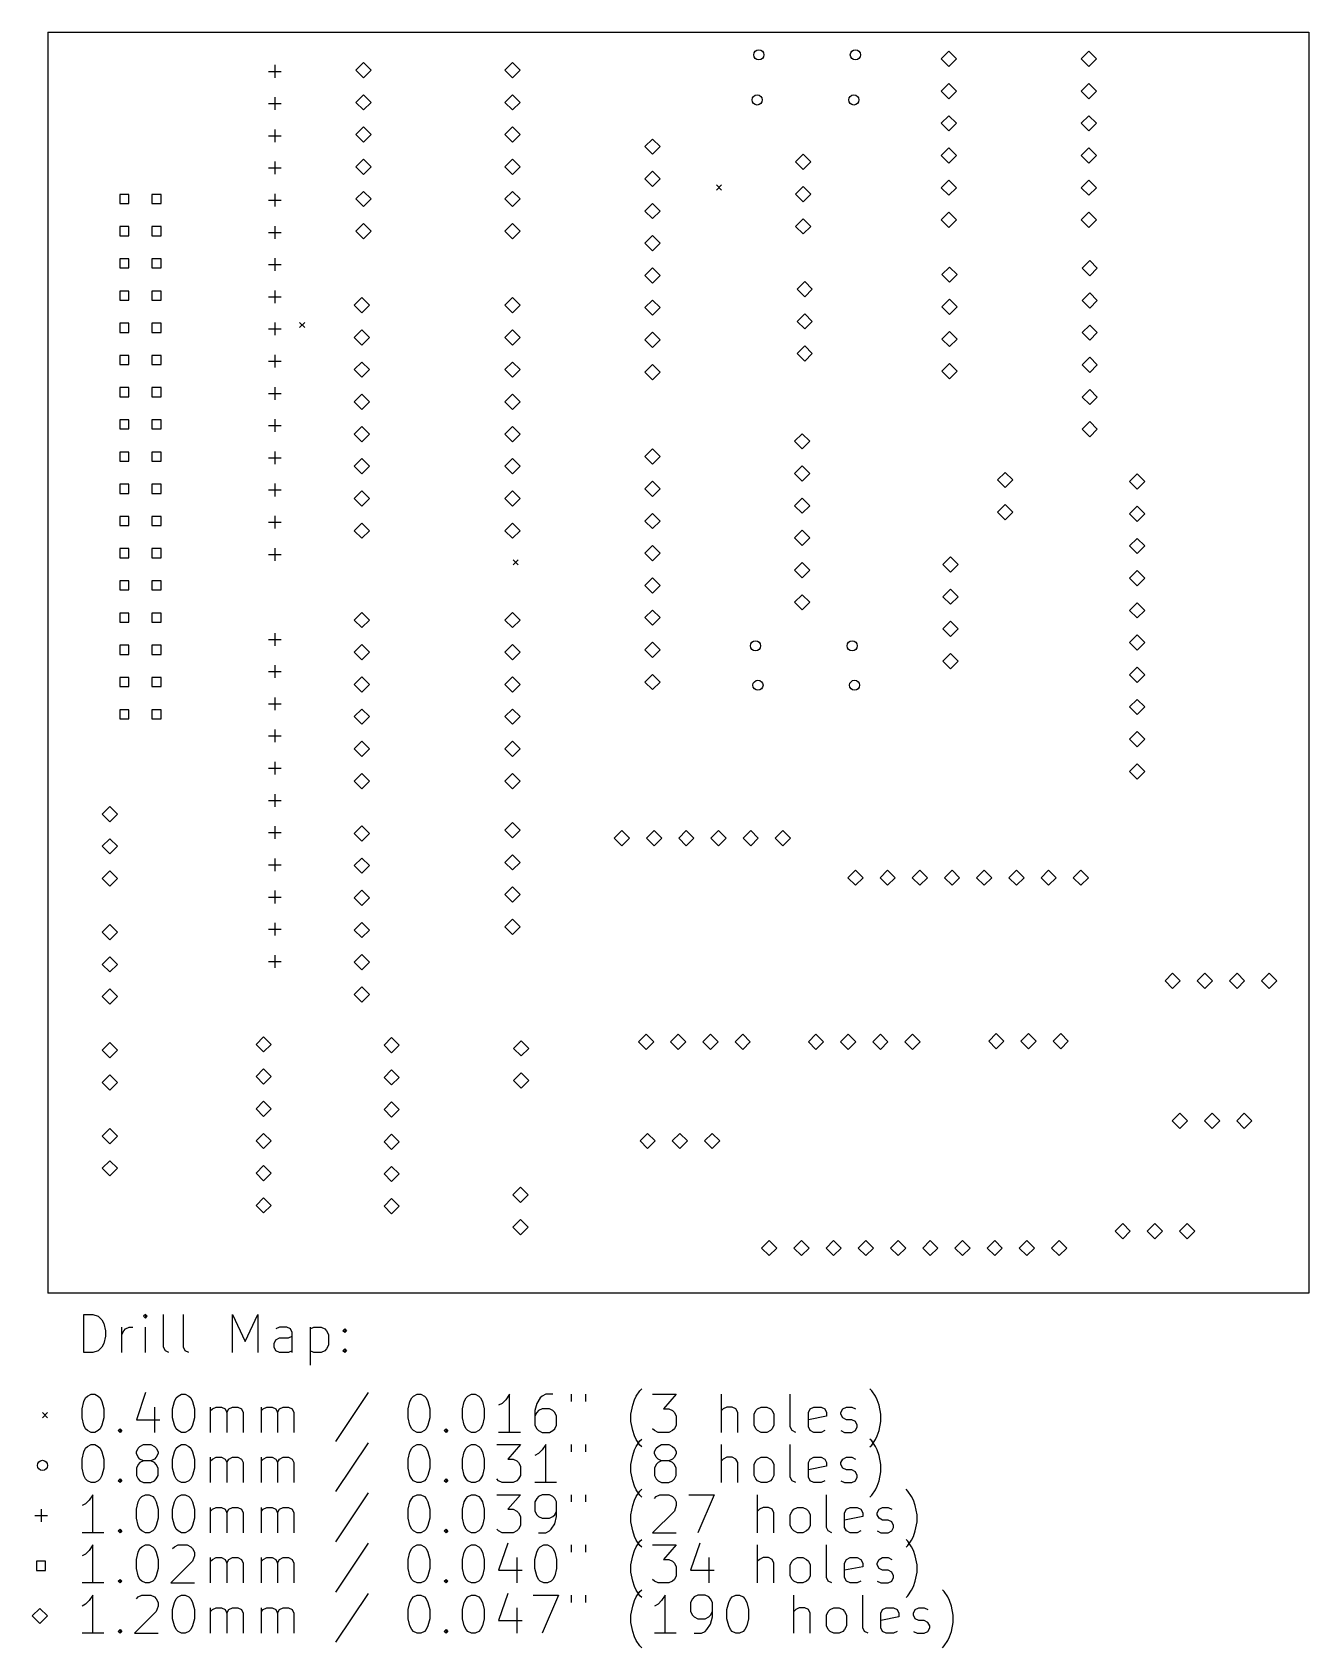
# Model space of a CAD drawing. Extents: x 129 to 229, y -164 to -37.
import ezdxf

# ---------------------------------------------------------------- set-up
doc = ezdxf.new("R2010")
doc.units = 0
doc.layers.add('BLACK', color=7, linetype='CONTINUOUS')

msp = doc.modelspace()

# ---------------------------------------------------------------- linework, layer by layer
at = {"layer": 'BLACK', "linetype": 'CONTINUOUS'}
for p, q in [((129.921, -36.957), (129.921, -136.398)), ((129.921, -36.957), (229.362, -36.957)), ((229.362, -36.957), (229.362, -136.398)), ((154.813, -39.3415), (154.213, -39.9415)), ((155.413, -39.9415), (154.813, -39.3415)), ((166.56, -39.3415), (165.96, -39.9415)), ((167.16, -39.9415), (166.56, -39.3415)), ((200.978, -38.4525), (200.378, -39.0525)), ((200.378, -39.0525), (200.978, -39.6525)), ((201.578, -39.0525), (200.978, -38.4525)), ((200.978, -39.6525), (201.578, -39.0525)), ((212.026, -38.4525), (211.426, -39.0525)), ((211.426, -39.0525), (212.026, -39.6525)), ((212.626, -39.0525), (212.026, -38.4525)), ((212.026, -39.6525), (212.626, -39.0525)), ((147.328, -40.035), (148.328, -40.035)), ((147.828, -39.535), (147.828, -40.535)), ((154.213, -39.9415), (154.813, -40.5415)), ((154.813, -40.5415), (155.413, -39.9415)), ((165.96, -39.9415), (166.56, -40.5415)), ((166.56, -40.5415), (167.16, -39.9415)), ((154.813, -41.8815), (154.213, -42.4815)), ((155.413, -42.4815), (154.813, -41.8815)), ((166.56, -41.8815), (165.96, -42.4815)), ((167.16, -42.4815), (166.56, -41.8815)), ((200.978, -40.9925), (200.378, -41.5925)), ((200.378, -41.5925), (200.978, -42.1925)), ((201.578, -41.5925), (200.978, -40.9925)), ((200.978, -42.1925), (201.578, -41.5925)), ((212.026, -40.9925), (211.426, -41.5925)), ((211.426, -41.5925), (212.026, -42.1925)), ((212.626, -41.5925), (212.026, -40.9925)), ((212.026, -42.1925), (212.626, -41.5925)), ((147.328, -42.575), (148.328, -42.575)), ((147.828, -42.075), (147.828, -43.075)), ((154.213, -42.4815), (154.813, -43.0815)), ((154.813, -43.0815), (155.413, -42.4815)), ((165.96, -42.4815), (166.56, -43.0815)), ((166.56, -43.0815), (167.16, -42.4815)), ((154.813, -44.4215), (154.213, -45.0215)), ((155.413, -45.0215), (154.813, -44.4215)), ((166.56, -44.4215), (165.96, -45.0215)), ((167.16, -45.0215), (166.56, -44.4215)), ((200.978, -43.5325), (200.378, -44.1325)), ((200.378, -44.1325), (200.978, -44.7325)), ((201.578, -44.1325), (200.978, -43.5325)), ((200.978, -44.7325), (201.578, -44.1325)), ((212.026, -43.5325), (211.426, -44.1325)), ((211.426, -44.1325), (212.026, -44.7325)), ((212.626, -44.1325), (212.026, -43.5325)), ((212.026, -44.7325), (212.626, -44.1325)), ((147.328, -45.115), (148.328, -45.115)), ((147.828, -44.615), (147.828, -45.615)), ((154.213, -45.0215), (154.813, -45.6215)), ((154.813, -45.6215), (155.413, -45.0215)), ((165.96, -45.0215), (166.56, -45.6215)), ((166.56, -45.6215), (167.16, -45.0215)), ((177.61, -45.374), (177.01, -45.974)), ((178.21, -45.974), (177.61, -45.374)), ((154.813, -46.9615), (154.213, -47.5615)), ((155.413, -47.5615), (154.813, -46.9615)), ((166.56, -46.9615), (165.96, -47.5615)), ((167.16, -47.5615), (166.56, -46.9615)), ((177.01, -45.974), (177.61, -46.574)), ((177.61, -46.574), (178.21, -45.974)), ((189.484, -46.5805), (188.884, -47.1805)), ((190.084, -47.1805), (189.484, -46.5805)), ((200.978, -46.0725), (200.378, -46.6725)), ((200.378, -46.6725), (200.978, -47.2725)), ((201.578, -46.6725), (200.978, -46.0725)), ((200.978, -47.2725), (201.578, -46.6725)), ((212.026, -46.0725), (211.426, -46.6725)), ((211.426, -46.6725), (212.026, -47.2725)), ((212.626, -46.6725), (212.026, -46.0725)), ((212.026, -47.2725), (212.626, -46.6725)), ((147.328, -47.655), (148.328, -47.655)), ((147.828, -47.155), (147.828, -48.155)), ((154.213, -47.5615), (154.813, -48.1615)), ((154.813, -48.1615), (155.413, -47.5615)), ((165.96, -47.5615), (166.56, -48.1615)), ((166.56, -48.1615), (167.16, -47.5615)), ((177.61, -47.914), (177.01, -48.514)), ((178.21, -48.514), (177.61, -47.914)), ((188.884, -47.1805), (189.484, -47.7805)), ((189.484, -47.7805), (190.084, -47.1805)), ((154.813, -49.5015), (154.213, -50.1015)), ((155.413, -50.1015), (154.813, -49.5015)), ((166.56, -49.5015), (165.96, -50.1015)), ((167.16, -50.1015), (166.56, -49.5015)), ((177.01, -48.514), (177.61, -49.114)), ((177.61, -49.114), (178.21, -48.514)), ((182.654, -48.9973), (183.054, -49.3973)), ((183.054, -48.9973), (182.654, -49.3973)), ((189.484, -49.1205), (188.884, -49.7205)), ((190.084, -49.7205), (189.484, -49.1205)), ((200.978, -48.6125), (200.378, -49.2125)), ((200.378, -49.2125), (200.978, -49.8125)), ((201.578, -49.2125), (200.978, -48.6125)), ((200.978, -49.8125), (201.578, -49.2125)), ((212.026, -48.6125), (211.426, -49.2125)), ((211.426, -49.2125), (212.026, -49.8125)), ((212.626, -49.2125), (212.026, -48.6125)), ((212.026, -49.8125), (212.626, -49.2125)), ((136.313, -49.7423), (135.595, -49.7423)), ((135.595, -49.7423), (135.595, -50.4607)), ((135.595, -50.4607), (136.313, -50.4607)), ((136.313, -50.4607), (136.313, -49.7423)), ((138.853, -49.7423), (138.135, -49.7423)), ((138.135, -49.7423), (138.135, -50.4607)), ((138.135, -50.4607), (138.853, -50.4607)), ((138.853, -50.4607), (138.853, -49.7423)), ((147.328, -50.195), (148.328, -50.195)), ((147.828, -49.695), (147.828, -50.695)), ((154.213, -50.1015), (154.813, -50.7015)), ((154.813, -50.7015), (155.413, -50.1015)), ((165.96, -50.1015), (166.56, -50.7015)), ((166.56, -50.7015), (167.16, -50.1015)), ((177.61, -50.454), (177.01, -51.054)), ((178.21, -51.054), (177.61, -50.454)), ((188.884, -49.7205), (189.484, -50.3205)), ((189.484, -50.3205), (190.084, -49.7205)), ((147.828, -52.235), (147.828, -53.235)), ((154.813, -52.0415), (154.213, -52.6415)), ((155.413, -52.6415), (154.813, -52.0415)), ((166.56, -52.0415), (165.96, -52.6415)), ((167.16, -52.6415), (166.56, -52.0415)), ((177.01, -51.054), (177.61, -51.654)), ((177.61, -51.654), (178.21, -51.054)), ((189.484, -51.6605), (188.884, -52.2605)), ((190.084, -52.2605), (189.484, -51.6605)), ((200.978, -51.1525), (200.378, -51.7525)), ((200.378, -51.7525), (200.978, -52.3525)), ((201.578, -51.7525), (200.978, -51.1525)), ((200.978, -52.3525), (201.578, -51.7525)), ((212.026, -51.1525), (211.426, -51.7525)), ((211.426, -51.7525), (212.026, -52.3525)), ((212.626, -51.7525), (212.026, -51.1525)), ((212.026, -52.3525), (212.626, -51.7525)), ((136.313, -52.2823), (135.595, -52.2823)), ((135.595, -52.2823), (135.595, -53.0007)), ((135.595, -53.0007), (136.313, -53.0007)), ((136.313, -53.0007), (136.313, -52.2823)), ((138.853, -52.2823), (138.135, -52.2823)), ((138.135, -52.2823), (138.135, -53.0007)), ((138.135, -53.0007), (138.853, -53.0007)), ((138.853, -53.0007), (138.853, -52.2823)), ((147.328, -52.735), (148.328, -52.735)), ((154.213, -52.6415), (154.813, -53.2415)), ((154.813, -53.2415), (155.413, -52.6415)), ((165.96, -52.6415), (166.56, -53.2415)), ((166.56, -53.2415), (167.16, -52.6415)), ((177.61, -52.994), (177.01, -53.594)), ((178.21, -53.594), (177.61, -52.994)), ((188.884, -52.2605), (189.484, -52.8605)), ((189.484, -52.8605), (190.084, -52.2605)), ((147.828, -54.775), (147.828, -55.775)), ((177.01, -53.594), (177.61, -54.194)), ((177.61, -54.194), (178.21, -53.594)), ((136.313, -54.8223), (135.595, -54.8223)), ((135.595, -54.8223), (135.595, -55.5407)), ((135.595, -55.5407), (136.313, -55.5407)), ((136.313, -55.5407), (136.313, -54.8223)), ((138.853, -54.8223), (138.135, -54.8223)), ((138.135, -54.8223), (138.135, -55.5407)), ((138.135, -55.5407), (138.853, -55.5407)), ((138.853, -55.5407), (138.853, -54.8223)), ((147.328, -55.275), (148.328, -55.275)), ((177.61, -55.534), (177.01, -56.134)), ((178.21, -56.134), (177.61, -55.534)), ((201.04, -55.4705), (200.44, -56.0705)), ((201.64, -56.0705), (201.04, -55.4705)), ((212.09, -54.9625), (211.49, -55.5625)), ((211.49, -55.5625), (212.09, -56.1625)), ((212.69, -55.5625), (212.09, -54.9625)), ((212.09, -56.1625), (212.69, -55.5625)), ((147.828, -57.315), (147.828, -58.315)), ((177.01, -56.134), (177.61, -56.734)), ((177.61, -56.734), (178.21, -56.134)), ((189.611, -56.6135), (189.011, -57.2135)), ((189.011, -57.2135), (189.611, -57.8135)), ((190.211, -57.2135), (189.611, -56.6135)), ((189.611, -57.8135), (190.211, -57.2135)), ((200.44, -56.0705), (201.04, -56.6705)), ((201.04, -56.6705), (201.64, -56.0705)), ((136.313, -57.3623), (135.595, -57.3623)), ((135.595, -57.3623), (135.595, -58.0807)), ((135.595, -58.0807), (136.313, -58.0807)), ((136.313, -58.0807), (136.313, -57.3623)), ((138.853, -57.3623), (138.135, -57.3623)), ((138.135, -57.3623), (138.135, -58.0807)), ((138.135, -58.0807), (138.853, -58.0807)), ((138.853, -58.0807), (138.853, -57.3623)), ((147.328, -57.815), (148.328, -57.815)), ((154.686, -57.8835), (154.086, -58.4835)), ((154.086, -58.4835), (154.686, -59.0835)), ((155.286, -58.4835), (154.686, -57.8835)), ((154.686, -59.0835), (155.286, -58.4835)), ((166.56, -57.8835), (165.96, -58.4835)), ((165.96, -58.4835), (166.56, -59.0835)), ((167.16, -58.4835), (166.56, -57.8835)), ((166.56, -59.0835), (167.16, -58.4835)), ((177.61, -58.074), (177.01, -58.674)), ((178.21, -58.674), (177.61, -58.074)), ((201.04, -58.0105), (200.44, -58.6105)), ((201.64, -58.6105), (201.04, -58.0105)), ((212.09, -57.5025), (211.49, -58.1025)), ((211.49, -58.1025), (212.09, -58.7025)), ((212.69, -58.1025), (212.09, -57.5025)), ((212.09, -58.7025), (212.69, -58.1025)), ((147.828, -59.855), (147.828, -60.855)), ((149.78, -59.8371), (150.18, -60.2371)), ((150.18, -59.8371), (149.78, -60.2371)), ((177.01, -58.674), (177.61, -59.274)), ((177.61, -59.274), (178.21, -58.674)), ((189.611, -59.1535), (189.011, -59.7535)), ((189.011, -59.7535), (189.611, -60.3535)), ((190.211, -59.7535), (189.611, -59.1535)), ((189.611, -60.3535), (190.211, -59.7535)), ((200.44, -58.6105), (201.04, -59.2105)), ((201.04, -59.2105), (201.64, -58.6105)), ((136.313, -59.9023), (135.595, -59.9023)), ((135.595, -59.9023), (135.595, -60.6207)), ((135.595, -60.6207), (136.313, -60.6207)), ((136.313, -60.6207), (136.313, -59.9023)), ((138.853, -59.9023), (138.135, -59.9023)), ((138.135, -59.9023), (138.135, -60.6207)), ((138.135, -60.6207), (138.853, -60.6207)), ((138.853, -60.6207), (138.853, -59.9023)), ((147.328, -60.355), (148.328, -60.355)), ((154.686, -60.4235), (154.086, -61.0235)), ((154.086, -61.0235), (154.686, -61.6235)), ((155.286, -61.0235), (154.686, -60.4235)), ((154.686, -61.6235), (155.286, -61.0235)), ((166.56, -60.4235), (165.96, -61.0235)), ((165.96, -61.0235), (166.56, -61.6235)), ((167.16, -61.0235), (166.56, -60.4235)), ((166.56, -61.6235), (167.16, -61.0235)), ((177.61, -60.614), (177.01, -61.214)), ((178.21, -61.214), (177.61, -60.614)), ((201.04, -60.5505), (200.44, -61.1505)), ((200.44, -61.1505), (201.04, -61.7505)), ((201.64, -61.1505), (201.04, -60.5505)), ((201.04, -61.7505), (201.64, -61.1505)), ((212.09, -60.0425), (211.49, -60.6425)), ((211.49, -60.6425), (212.09, -61.2425)), ((212.69, -60.6425), (212.09, -60.0425)), ((212.09, -61.2425), (212.69, -60.6425)), ((147.828, -62.395), (147.828, -63.395)), ((177.01, -61.214), (177.61, -61.814)), ((177.61, -61.814), (178.21, -61.214)), ((189.611, -61.6935), (189.011, -62.2935)), ((189.011, -62.2935), (189.611, -62.8935)), ((190.211, -62.2935), (189.611, -61.6935)), ((189.611, -62.8935), (190.211, -62.2935)), ((136.313, -62.4423), (135.595, -62.4423)), ((135.595, -62.4423), (135.595, -63.1607)), ((135.595, -63.1607), (136.313, -63.1607)), ((136.313, -63.1607), (136.313, -62.4423)), ((138.853, -62.4423), (138.135, -62.4423)), ((138.135, -62.4423), (138.135, -63.1607)), ((138.135, -63.1607), (138.853, -63.1607)), ((138.853, -63.1607), (138.853, -62.4423)), ((147.328, -62.895), (148.328, -62.895)), ((154.686, -62.9635), (154.086, -63.5635)), ((154.086, -63.5635), (154.686, -64.1635)), ((155.286, -63.5635), (154.686, -62.9635)), ((154.686, -64.1635), (155.286, -63.5635)), ((166.56, -62.9635), (165.96, -63.5635)), ((165.96, -63.5635), (166.56, -64.1635)), ((167.16, -63.5635), (166.56, -62.9635)), ((166.56, -64.1635), (167.16, -63.5635)), ((177.61, -63.154), (177.01, -63.754)), ((178.21, -63.754), (177.61, -63.154)), ((201.04, -63.0905), (200.44, -63.6905)), ((200.44, -63.6905), (201.04, -64.2905)), ((201.64, -63.6905), (201.04, -63.0905)), ((201.04, -64.2905), (201.64, -63.6905)), ((212.09, -62.5825), (211.49, -63.1825)), ((211.49, -63.1825), (212.09, -63.7825)), ((212.69, -63.1825), (212.09, -62.5825)), ((212.09, -63.7825), (212.69, -63.1825)), ((147.828, -64.935), (147.828, -65.935)), ((177.01, -63.754), (177.61, -64.354)), ((177.61, -64.354), (178.21, -63.754)), ((136.313, -64.9823), (135.595, -64.9823)), ((135.595, -64.9823), (135.595, -65.7007)), ((135.595, -65.7007), (136.313, -65.7007)), ((136.313, -65.7007), (136.313, -64.9823)), ((138.853, -64.9823), (138.135, -64.9823)), ((138.135, -64.9823), (138.135, -65.7007)), ((138.135, -65.7007), (138.853, -65.7007)), ((138.853, -65.7007), (138.853, -64.9823)), ((147.328, -65.435), (148.328, -65.435)), ((154.686, -65.5035), (154.086, -66.1035)), ((154.086, -66.1035), (154.686, -66.7035)), ((155.286, -66.1035), (154.686, -65.5035)), ((154.686, -66.7035), (155.286, -66.1035)), ((166.56, -65.5035), (165.96, -66.1035)), ((165.96, -66.1035), (166.56, -66.7035)), ((167.16, -66.1035), (166.56, -65.5035)), ((166.56, -66.7035), (167.16, -66.1035)), ((212.09, -65.1225), (211.49, -65.7225)), ((211.49, -65.7225), (212.09, -66.3225)), ((212.69, -65.7225), (212.09, -65.1225)), ((212.09, -66.3225), (212.69, -65.7225)), ((136.313, -67.5223), (135.595, -67.5223)), ((135.595, -67.5223), (135.595, -68.2407)), ((136.313, -68.2407), (136.313, -67.5223)), ((138.853, -67.5223), (138.135, -67.5223)), ((138.135, -67.5223), (138.135, -68.2407)), ((138.853, -68.2407), (138.853, -67.5223)), ((147.828, -67.475), (147.828, -68.475)), ((135.595, -68.2407), (136.313, -68.2407)), ((138.135, -68.2407), (138.853, -68.2407)), ((147.328, -67.975), (148.328, -67.975)), ((154.686, -68.0435), (154.086, -68.6435)), ((154.086, -68.6435), (154.686, -69.2435)), ((155.286, -68.6435), (154.686, -68.0435)), ((154.686, -69.2435), (155.286, -68.6435)), ((166.56, -68.0435), (165.96, -68.6435)), ((165.96, -68.6435), (166.56, -69.2435)), ((167.16, -68.6435), (166.56, -68.0435)), ((166.56, -69.2435), (167.16, -68.6435)), ((189.42, -68.615), (188.82, -69.215)), ((190.02, -69.215), (189.42, -68.615)), ((212.09, -67.6625), (211.49, -68.2625)), ((211.49, -68.2625), (212.09, -68.8625)), ((212.69, -68.2625), (212.09, -67.6625)), ((212.09, -68.8625), (212.69, -68.2625)), ((136.313, -70.0623), (135.595, -70.0623)), ((135.595, -70.0623), (135.595, -70.7807)), ((136.313, -70.7807), (136.313, -70.0623)), ((138.853, -70.0623), (138.135, -70.0623)), ((138.135, -70.0623), (138.135, -70.7807)), ((138.853, -70.7807), (138.853, -70.0623)), ((147.828, -70.015), (147.828, -71.015)), ((177.61, -69.8215), (177.01, -70.4215)), ((178.21, -70.4215), (177.61, -69.8215)), ((188.82, -69.215), (189.42, -69.815)), ((189.42, -69.815), (190.02, -69.215)), ((135.595, -70.7807), (136.313, -70.7807)), ((138.135, -70.7807), (138.853, -70.7807)), ((147.328, -70.515), (148.328, -70.515)), ((154.686, -70.5835), (154.086, -71.1835)), ((154.086, -71.1835), (154.686, -71.7835)), ((155.286, -71.1835), (154.686, -70.5835)), ((154.686, -71.7835), (155.286, -71.1835)), ((166.56, -70.5835), (165.96, -71.1835)), ((165.96, -71.1835), (166.56, -71.7835)), ((167.16, -71.1835), (166.56, -70.5835)), ((166.56, -71.7835), (167.16, -71.1835)), ((177.01, -70.4215), (177.61, -71.0215)), ((177.61, -71.0215), (178.21, -70.4215)), ((189.42, -71.155), (188.82, -71.755)), ((190.02, -71.755), (189.42, -71.155)), ((136.313, -72.6023), (135.595, -72.6023)), ((135.595, -72.6023), (135.595, -73.3207)), ((136.313, -73.3207), (136.313, -72.6023)), ((138.853, -72.6023), (138.135, -72.6023)), ((138.135, -72.6023), (138.135, -73.3207)), ((138.853, -73.3207), (138.853, -72.6023)), ((147.828, -72.555), (147.828, -73.555)), ((177.61, -72.3615), (177.01, -72.9615)), ((178.21, -72.9615), (177.61, -72.3615)), ((188.82, -71.755), (189.42, -72.355)), ((189.42, -72.355), (190.02, -71.755)), ((205.422, -71.663), (204.822, -72.263)), ((204.822, -72.263), (205.422, -72.863)), ((206.022, -72.263), (205.422, -71.663)), ((205.422, -72.863), (206.022, -72.263)), ((215.836, -71.79), (215.236, -72.39)), ((215.236, -72.39), (215.836, -72.99)), ((216.436, -72.39), (215.836, -71.79)), ((215.836, -72.99), (216.436, -72.39)), ((135.595, -73.3207), (136.313, -73.3207)), ((138.135, -73.3207), (138.853, -73.3207)), ((147.328, -73.055), (148.328, -73.055)), ((154.686, -73.1235), (154.086, -73.7235)), ((154.086, -73.7235), (154.686, -74.3235)), ((155.286, -73.7235), (154.686, -73.1235)), ((154.686, -74.3235), (155.286, -73.7235)), ((166.56, -73.1235), (165.96, -73.7235)), ((165.96, -73.7235), (166.56, -74.3235)), ((167.16, -73.7235), (166.56, -73.1235)), ((166.56, -74.3235), (167.16, -73.7235)), ((177.01, -72.9615), (177.61, -73.5615)), ((177.61, -73.5615), (178.21, -72.9615)), ((189.42, -73.695), (188.82, -74.295)), ((190.02, -74.295), (189.42, -73.695)), ((136.313, -75.1423), (135.595, -75.1423)), ((135.595, -75.1423), (135.595, -75.8607)), ((136.313, -75.8607), (136.313, -75.1423)), ((138.853, -75.1423), (138.135, -75.1423)), ((138.135, -75.1423), (138.135, -75.8607)), ((138.853, -75.8607), (138.853, -75.1423)), ((147.828, -75.095), (147.828, -76.095)), ((177.61, -74.9015), (177.01, -75.5015)), ((178.21, -75.5015), (177.61, -74.9015)), ((188.82, -74.295), (189.42, -74.895)), ((189.42, -74.895), (190.02, -74.295)), ((205.422, -74.203), (204.822, -74.803)), ((204.822, -74.803), (205.422, -75.403)), ((206.022, -74.803), (205.422, -74.203)), ((205.422, -75.403), (206.022, -74.803)), ((215.836, -74.33), (215.236, -74.93)), ((215.236, -74.93), (215.836, -75.53)), ((216.436, -74.93), (215.836, -74.33)), ((215.836, -75.53), (216.436, -74.93)), ((135.595, -75.8607), (136.313, -75.8607)), ((138.135, -75.8607), (138.853, -75.8607)), ((147.328, -75.595), (148.328, -75.595)), ((154.686, -75.6635), (154.086, -76.2635)), ((154.086, -76.2635), (154.686, -76.8635)), ((155.286, -76.2635), (154.686, -75.6635)), ((154.686, -76.8635), (155.286, -76.2635)), ((166.56, -75.6635), (165.96, -76.2635)), ((165.96, -76.2635), (166.56, -76.8635)), ((167.16, -76.2635), (166.56, -75.6635)), ((166.56, -76.8635), (167.16, -76.2635)), ((177.01, -75.5015), (177.61, -76.1015)), ((177.61, -76.1015), (178.21, -75.5015)), ((189.42, -76.235), (188.82, -76.835)), ((190.02, -76.835), (189.42, -76.235)), ((136.313, -77.6823), (135.595, -77.6823)), ((135.595, -77.6823), (135.595, -78.4007)), ((136.313, -78.4007), (136.313, -77.6823)), ((138.853, -77.6823), (138.135, -77.6823)), ((138.135, -77.6823), (138.135, -78.4007)), ((138.853, -78.4007), (138.853, -77.6823)), ((147.828, -77.635), (147.828, -78.635)), ((177.61, -77.4415), (177.01, -78.0415)), ((178.21, -78.0415), (177.61, -77.4415)), ((188.82, -76.835), (189.42, -77.435)), ((189.42, -77.435), (190.02, -76.835)), ((215.836, -76.87), (215.236, -77.47)), ((215.236, -77.47), (215.836, -78.07)), ((216.436, -77.47), (215.836, -76.87)), ((215.836, -78.07), (216.436, -77.47)), ((135.595, -78.4007), (136.313, -78.4007)), ((138.135, -78.4007), (138.853, -78.4007)), ((147.328, -78.135), (148.328, -78.135)), ((166.618, -78.5638), (167.018, -78.9638)), ((167.018, -78.5638), (166.618, -78.9638)), ((177.01, -78.0415), (177.61, -78.6415)), ((177.61, -78.6415), (178.21, -78.0415)), ((189.42, -78.775), (188.82, -79.375)), ((190.02, -79.375), (189.42, -78.775)), ((201.104, -78.3305), (200.504, -78.9305)), ((200.504, -78.9305), (201.104, -79.5305)), ((201.704, -78.9305), (201.104, -78.3305)), ((201.104, -79.5305), (201.704, -78.9305)), ((136.313, -80.2223), (135.595, -80.2223)), ((135.595, -80.2223), (135.595, -80.9407)), ((136.313, -80.9407), (136.313, -80.2223)), ((138.853, -80.2223), (138.135, -80.2223)), ((138.135, -80.2223), (138.135, -80.9407)), ((138.853, -80.9407), (138.853, -80.2223)), ((177.61, -79.9815), (177.01, -80.5815)), ((178.21, -80.5815), (177.61, -79.9815)), ((188.82, -79.375), (189.42, -79.975)), ((189.42, -79.975), (190.02, -79.375)), ((215.836, -79.41), (215.236, -80.01)), ((215.236, -80.01), (215.836, -80.61)), ((216.436, -80.01), (215.836, -79.41)), ((215.836, -80.61), (216.436, -80.01)), ((135.595, -80.9407), (136.313, -80.9407)), ((138.135, -80.9407), (138.853, -80.9407)), ((177.01, -80.5815), (177.61, -81.1815)), ((177.61, -81.1815), (178.21, -80.5815)), ((189.42, -81.315), (188.82, -81.915)), ((190.02, -81.915), (189.42, -81.315)), ((201.104, -80.8705), (200.504, -81.4705)), ((200.504, -81.4705), (201.104, -82.0705)), ((201.704, -81.4705), (201.104, -80.8705)), ((201.104, -82.0705), (201.704, -81.4705)), ((136.313, -82.7623), (135.595, -82.7623)), ((135.595, -82.7623), (135.595, -83.4807)), ((136.313, -83.4807), (136.313, -82.7623)), ((138.853, -82.7623), (138.135, -82.7623)), ((138.135, -82.7623), (138.135, -83.4807)), ((138.853, -83.4807), (138.853, -82.7623)), ((154.686, -82.712), (154.086, -83.312)), ((155.286, -83.312), (154.686, -82.712)), ((166.56, -82.712), (165.96, -83.312)), ((167.16, -83.312), (166.56, -82.712)), ((177.61, -82.5215), (177.01, -83.1215)), ((178.21, -83.1215), (177.61, -82.5215)), ((188.82, -81.915), (189.42, -82.515)), ((189.42, -82.515), (190.02, -81.915)), ((215.836, -81.95), (215.236, -82.55)), ((215.236, -82.55), (215.836, -83.15)), ((216.436, -82.55), (215.836, -81.95)), ((215.836, -83.15), (216.436, -82.55)), ((135.595, -83.4807), (136.313, -83.4807)), ((138.135, -83.4807), (138.853, -83.4807)), ((154.086, -83.312), (154.686, -83.912)), ((154.686, -83.912), (155.286, -83.312)), ((165.96, -83.312), (166.56, -83.912)), ((166.56, -83.912), (167.16, -83.312)), ((177.01, -83.1215), (177.61, -83.7215)), ((177.61, -83.7215), (178.21, -83.1215)), ((201.104, -83.4105), (200.504, -84.0105)), ((200.504, -84.0105), (201.104, -84.6105)), ((201.704, -84.0105), (201.104, -83.4105)), ((201.104, -84.6105), (201.704, -84.0105)), ((136.313, -85.3023), (135.595, -85.3023)), ((135.595, -85.3023), (135.595, -86.0207)), ((136.313, -86.0207), (136.313, -85.3023)), ((138.853, -85.3023), (138.135, -85.3023)), ((138.135, -85.3023), (138.135, -86.0207)), ((138.853, -86.0207), (138.853, -85.3023)), ((147.328, -84.836), (148.328, -84.836)), ((147.828, -84.336), (147.828, -85.336)), ((154.686, -85.252), (154.086, -85.852)), ((155.286, -85.852), (154.686, -85.252)), ((166.56, -85.252), (165.96, -85.852)), ((167.16, -85.852), (166.56, -85.252)), ((177.61, -85.0615), (177.01, -85.6615)), ((178.21, -85.6615), (177.61, -85.0615)), ((215.836, -84.49), (215.236, -85.09)), ((215.236, -85.09), (215.836, -85.69)), ((216.436, -85.09), (215.836, -84.49)), ((215.836, -85.69), (216.436, -85.09)), ((135.595, -86.0207), (136.313, -86.0207)), ((138.135, -86.0207), (138.853, -86.0207)), ((154.086, -85.852), (154.686, -86.452)), ((154.686, -86.452), (155.286, -85.852)), ((165.96, -85.852), (166.56, -86.452)), ((166.56, -86.452), (167.16, -85.852)), ((177.01, -85.6615), (177.61, -86.2615)), ((177.61, -86.2615), (178.21, -85.6615)), ((201.104, -85.9505), (200.504, -86.5505)), ((200.504, -86.5505), (201.104, -87.1505)), ((201.704, -86.5505), (201.104, -85.9505)), ((201.104, -87.1505), (201.704, -86.5505)), ((136.313, -87.8423), (135.595, -87.8423)), ((135.595, -87.8423), (135.595, -88.5607)), ((136.313, -88.5607), (136.313, -87.8423)), ((138.853, -87.8423), (138.135, -87.8423)), ((138.135, -87.8423), (138.135, -88.5607)), ((138.853, -88.5607), (138.853, -87.8423)), ((147.328, -87.376), (148.328, -87.376)), ((147.828, -86.876), (147.828, -87.876)), ((154.686, -87.792), (154.086, -88.392)), ((155.286, -88.392), (154.686, -87.792)), ((166.56, -87.792), (165.96, -88.392)), ((167.16, -88.392), (166.56, -87.792)), ((177.61, -87.6015), (177.01, -88.2015)), ((178.21, -88.2015), (177.61, -87.6015)), ((215.836, -87.03), (215.236, -87.63)), ((215.236, -87.63), (215.836, -88.23)), ((216.436, -87.63), (215.836, -87.03)), ((215.836, -88.23), (216.436, -87.63)), ((135.595, -88.5607), (136.313, -88.5607)), ((138.135, -88.5607), (138.853, -88.5607)), ((154.086, -88.392), (154.686, -88.992)), ((154.686, -88.992), (155.286, -88.392)), ((165.96, -88.392), (166.56, -88.992)), ((166.56, -88.992), (167.16, -88.392)), ((177.01, -88.2015), (177.61, -88.8015)), ((177.61, -88.8015), (178.21, -88.2015)), ((136.313, -90.3823), (135.595, -90.3823)), ((135.595, -90.3823), (135.595, -91.1007)), ((136.313, -91.1007), (136.313, -90.3823)), ((138.853, -90.3823), (138.135, -90.3823)), ((138.135, -90.3823), (138.135, -91.1007)), ((138.853, -91.1007), (138.853, -90.3823)), ((147.328, -89.916), (148.328, -89.916)), ((147.828, -89.416), (147.828, -90.416)), ((154.686, -90.332), (154.086, -90.932)), ((155.286, -90.932), (154.686, -90.332)), ((166.56, -90.332), (165.96, -90.932)), ((167.16, -90.932), (166.56, -90.332)), ((215.836, -89.57), (215.236, -90.17)), ((215.236, -90.17), (215.836, -90.77)), ((216.436, -90.17), (215.836, -89.57)), ((215.836, -90.77), (216.436, -90.17)), ((135.595, -91.1007), (136.313, -91.1007)), ((138.135, -91.1007), (138.853, -91.1007)), ((154.086, -90.932), (154.686, -91.532)), ((154.686, -91.532), (155.286, -90.932)), ((165.96, -90.932), (166.56, -91.532)), ((166.56, -91.532), (167.16, -90.932)), ((147.328, -92.456), (148.328, -92.456)), ((147.828, -91.956), (147.828, -92.956)), ((154.686, -92.872), (154.086, -93.472)), ((155.286, -93.472), (154.686, -92.872)), ((166.56, -92.872), (165.96, -93.472)), ((167.16, -93.472), (166.56, -92.872)), ((215.836, -92.11), (215.236, -92.71)), ((215.236, -92.71), (215.836, -93.31)), ((216.436, -92.71), (215.836, -92.11)), ((215.836, -93.31), (216.436, -92.71)), ((154.086, -93.472), (154.686, -94.072)), ((154.686, -94.072), (155.286, -93.472)), ((165.96, -93.472), (166.56, -94.072)), ((166.56, -94.072), (167.16, -93.472)), ((147.328, -94.996), (148.328, -94.996)), ((147.828, -94.496), (147.828, -95.496)), ((154.686, -95.412), (154.086, -96.012)), ((155.286, -96.012), (154.686, -95.412)), ((166.56, -95.412), (165.96, -96.012)), ((167.16, -96.012), (166.56, -95.412)), ((215.836, -94.65), (215.236, -95.25)), ((215.236, -95.25), (215.836, -95.85)), ((216.436, -95.25), (215.836, -94.65)), ((215.836, -95.85), (216.436, -95.25)), ((154.086, -96.012), (154.686, -96.612)), ((154.686, -96.612), (155.286, -96.012)), ((165.96, -96.012), (166.56, -96.612)), ((166.56, -96.612), (167.16, -96.012)), ((134.81, -98.0155), (134.21, -98.6155)), ((135.41, -98.6155), (134.81, -98.0155)), ((147.328, -97.536), (148.328, -97.536)), ((147.828, -97.036), (147.828, -98.036)), ((134.21, -98.6155), (134.81, -99.2155)), ((134.81, -99.2155), (135.41, -98.6155)), ((166.56, -99.2855), (165.96, -99.8855)), ((167.16, -99.8855), (166.56, -99.2855)), ((134.81, -100.555), (134.21, -101.155)), ((135.41, -101.155), (134.81, -100.555)), ((147.328, -100.076), (148.328, -100.076)), ((147.828, -99.576), (147.828, -100.576)), ((154.686, -99.54), (154.086, -100.14)), ((154.086, -100.14), (154.686, -100.74)), ((155.286, -100.14), (154.686, -99.54)), ((154.686, -100.74), (155.286, -100.14)), ((165.96, -99.8855), (166.56, -100.486)), ((166.56, -100.486), (167.16, -99.8855)), ((175.196, -99.92), (174.596, -100.52)), ((174.596, -100.52), (175.196, -101.12)), ((175.796, -100.52), (175.196, -99.92)), ((175.196, -101.12), (175.796, -100.52)), ((177.736, -99.92), (177.136, -100.52)), ((177.136, -100.52), (177.736, -101.12)), ((178.336, -100.52), (177.736, -99.92)), ((177.736, -101.12), (178.336, -100.52)), ((180.276, -99.92), (179.676, -100.52)), ((179.676, -100.52), (180.276, -101.12)), ((180.876, -100.52), (180.276, -99.92)), ((180.276, -101.12), (180.876, -100.52)), ((182.816, -99.92), (182.216, -100.52)), ((182.216, -100.52), (182.816, -101.12)), ((183.416, -100.52), (182.816, -99.92)), ((182.816, -101.12), (183.416, -100.52)), ((185.356, -99.92), (184.756, -100.52)), ((184.756, -100.52), (185.356, -101.12)), ((185.956, -100.52), (185.356, -99.92)), ((185.356, -101.12), (185.956, -100.52)), ((187.896, -99.92), (187.296, -100.52)), ((187.296, -100.52), (187.896, -101.12)), ((188.496, -100.52), (187.896, -99.92)), ((187.896, -101.12), (188.496, -100.52)), ((134.21, -101.155), (134.81, -101.755)), ((134.81, -101.755), (135.41, -101.155)), ((166.56, -101.825), (165.96, -102.425)), ((167.16, -102.425), (166.56, -101.825)), ((134.81, -103.096), (134.21, -103.695)), ((135.41, -103.695), (134.81, -103.096)), ((147.328, -102.616), (148.328, -102.616)), ((147.828, -102.116), (147.828, -103.116)), ((154.686, -102.08), (154.086, -102.68)), ((154.086, -102.68), (154.686, -103.28)), ((155.286, -102.68), (154.686, -102.08)), ((154.686, -103.28), (155.286, -102.68)), ((165.96, -102.425), (166.56, -103.025)), ((166.56, -103.025), (167.16, -102.425)), ((193.612, -103.032), (193.012, -103.632)), ((194.212, -103.632), (193.612, -103.032)), ((196.152, -103.032), (195.552, -103.632)), ((196.752, -103.632), (196.152, -103.032)), ((198.692, -103.032), (198.092, -103.632)), ((199.292, -103.632), (198.692, -103.032)), ((201.232, -103.032), (200.632, -103.632)), ((201.832, -103.632), (201.232, -103.032)), ((203.772, -103.032), (203.172, -103.632)), ((204.372, -103.632), (203.772, -103.032)), ((206.312, -103.032), (205.712, -103.632)), ((206.912, -103.632), (206.312, -103.032)), ((208.852, -103.032), (208.252, -103.632)), ((209.452, -103.632), (208.852, -103.032)), ((211.392, -103.032), (210.792, -103.632)), ((211.992, -103.632), (211.392, -103.032)), ((134.21, -103.695), (134.81, -104.295)), ((134.81, -104.295), (135.41, -103.695)), ((166.56, -104.365), (165.96, -104.965)), ((167.16, -104.965), (166.56, -104.365)), ((193.012, -103.632), (193.612, -104.232)), ((193.612, -104.232), (194.212, -103.632)), ((195.552, -103.632), (196.152, -104.232)), ((196.152, -104.232), (196.752, -103.632)), ((198.092, -103.632), (198.692, -104.232)), ((198.692, -104.232), (199.292, -103.632)), ((200.632, -103.632), (201.232, -104.232)), ((201.232, -104.232), (201.832, -103.632)), ((203.172, -103.632), (203.772, -104.232)), ((203.772, -104.232), (204.372, -103.632)), ((205.712, -103.632), (206.312, -104.232)), ((206.312, -104.232), (206.912, -103.632)), ((208.252, -103.632), (208.852, -104.232)), ((208.852, -104.232), (209.452, -103.632)), ((210.792, -103.632), (211.392, -104.232)), ((211.392, -104.232), (211.992, -103.632)), ((147.328, -105.156), (148.328, -105.156)), ((147.828, -104.656), (147.828, -105.656)), ((154.686, -104.62), (154.086, -105.22)), ((154.086, -105.22), (154.686, -105.82)), ((155.286, -105.22), (154.686, -104.62)), ((154.686, -105.82), (155.286, -105.22)), ((165.96, -104.965), (166.56, -105.566)), ((166.56, -105.566), (167.16, -104.965)), ((166.56, -106.905), (165.96, -107.505)), ((167.16, -107.505), (166.56, -106.905)), ((134.81, -107.329), (134.21, -107.929)), ((134.21, -107.929), (134.81, -108.529)), ((135.41, -107.929), (134.81, -107.329)), ((134.81, -108.529), (135.41, -107.929)), ((147.328, -107.696), (148.328, -107.696)), ((147.828, -107.196), (147.828, -108.196)), ((154.686, -107.16), (154.086, -107.76)), ((154.086, -107.76), (154.686, -108.36)), ((155.286, -107.76), (154.686, -107.16)), ((154.686, -108.36), (155.286, -107.76)), ((165.96, -107.505), (166.56, -108.105)), ((166.56, -108.105), (167.16, -107.505)), ((134.81, -109.869), (134.21, -110.469)), ((134.21, -110.469), (134.81, -111.069)), ((135.41, -110.469), (134.81, -109.869)), ((134.81, -111.069), (135.41, -110.469)), ((147.328, -110.236), (148.328, -110.236)), ((147.828, -109.736), (147.828, -110.736)), ((154.686, -109.7), (154.086, -110.3)), ((154.086, -110.3), (154.686, -110.9)), ((155.286, -110.3), (154.686, -109.7)), ((154.686, -110.9), (155.286, -110.3)), ((218.63, -111.16), (218.03, -111.76)), ((218.03, -111.76), (218.63, -112.36)), ((219.23, -111.76), (218.63, -111.16)), ((218.63, -112.36), (219.23, -111.76)), ((221.17, -111.16), (220.57, -111.76)), ((220.57, -111.76), (221.17, -112.36)), ((221.77, -111.76), (221.17, -111.16)), ((221.17, -112.36), (221.77, -111.76)), ((223.71, -111.16), (223.11, -111.76)), ((223.11, -111.76), (223.71, -112.36)), ((224.31, -111.76), (223.71, -111.16)), ((223.71, -112.36), (224.31, -111.76)), ((226.25, -111.16), (225.65, -111.76)), ((225.65, -111.76), (226.25, -112.36)), ((226.85, -111.76), (226.25, -111.16)), ((226.25, -112.36), (226.85, -111.76)), ((134.81, -112.409), (134.21, -113.009)), ((134.21, -113.009), (134.81, -113.609)), ((135.41, -113.009), (134.81, -112.409)), ((134.81, -113.609), (135.41, -113.009)), ((154.686, -112.24), (154.086, -112.84)), ((154.086, -112.84), (154.686, -113.44)), ((155.286, -112.84), (154.686, -112.24)), ((154.686, -113.44), (155.286, -112.84)), ((204.724, -115.922), (204.124, -116.522)), ((205.324, -116.522), (204.724, -115.922)), ((207.264, -115.922), (206.664, -116.522)), ((207.864, -116.522), (207.264, -115.922)), ((209.804, -115.922), (209.204, -116.522)), ((210.404, -116.522), (209.804, -115.922)), ((134.81, -116.642), (134.21, -117.242)), ((135.41, -117.242), (134.81, -116.642)), ((146.939, -116.176), (146.339, -116.776)), ((146.339, -116.776), (146.939, -117.376)), ((147.539, -116.776), (146.939, -116.176)), ((146.939, -117.376), (147.539, -116.776)), ((157.036, -116.24), (156.436, -116.84)), ((156.436, -116.84), (157.036, -117.44)), ((157.636, -116.84), (157.036, -116.24)), ((157.036, -117.44), (157.636, -116.84)), ((167.259, -116.494), (166.659, -117.094)), ((166.659, -117.094), (167.259, -117.694)), ((167.859, -117.094), (167.259, -116.494)), ((167.259, -117.694), (167.859, -117.094)), ((177.102, -115.986), (176.502, -116.586)), ((176.502, -116.586), (177.102, -117.186)), ((177.702, -116.586), (177.102, -115.986)), ((177.102, -117.186), (177.702, -116.586)), ((179.642, -115.986), (179.042, -116.586)), ((179.042, -116.586), (179.642, -117.186)), ((180.242, -116.586), (179.642, -115.986)), ((179.642, -117.186), (180.242, -116.586)), ((182.182, -115.986), (181.582, -116.586)), ((181.582, -116.586), (182.182, -117.186)), ((182.782, -116.586), (182.182, -115.986)), ((182.182, -117.186), (182.782, -116.586)), ((184.722, -115.986), (184.122, -116.586)), ((184.122, -116.586), (184.722, -117.186)), ((185.322, -116.586), (184.722, -115.986)), ((184.722, -117.186), (185.322, -116.586)), ((190.5, -115.986), (189.9, -116.586)), ((189.9, -116.586), (190.5, -117.186)), ((191.1, -116.586), (190.5, -115.986)), ((190.5, -117.186), (191.1, -116.586)), ((193.04, -115.986), (192.44, -116.586)), ((192.44, -116.586), (193.04, -117.186)), ((193.64, -116.586), (193.04, -115.986)), ((193.04, -117.186), (193.64, -116.586)), ((195.58, -115.986), (194.98, -116.586)), ((194.98, -116.586), (195.58, -117.186)), ((196.18, -116.586), (195.58, -115.986)), ((195.58, -117.186), (196.18, -116.586)), ((198.12, -115.986), (197.52, -116.586)), ((197.52, -116.586), (198.12, -117.186)), ((198.72, -116.586), (198.12, -115.986)), ((198.12, -117.186), (198.72, -116.586)), ((204.124, -116.522), (204.724, -117.122)), ((204.724, -117.122), (205.324, -116.522)), ((206.664, -116.522), (207.264, -117.122)), ((207.264, -117.122), (207.864, -116.522)), ((209.204, -116.522), (209.804, -117.122)), ((209.804, -117.122), (210.404, -116.522)), ((134.21, -117.242), (134.81, -117.842)), ((134.81, -117.842), (135.41, -117.242)), ((134.81, -119.182), (134.21, -119.782)), ((135.41, -119.782), (134.81, -119.182)), ((146.939, -118.716), (146.339, -119.316)), ((146.339, -119.316), (146.939, -119.916)), ((147.539, -119.316), (146.939, -118.716)), ((146.939, -119.916), (147.539, -119.316)), ((157.036, -118.78), (156.436, -119.38)), ((156.436, -119.38), (157.036, -119.98)), ((157.636, -119.38), (157.036, -118.78)), ((157.036, -119.98), (157.636, -119.38)), ((167.259, -119.034), (166.659, -119.634)), ((166.659, -119.634), (167.259, -120.234)), ((167.859, -119.634), (167.259, -119.034)), ((167.259, -120.234), (167.859, -119.634)), ((134.21, -119.782), (134.81, -120.382)), ((134.81, -120.382), (135.41, -119.782)), ((146.939, -121.256), (146.339, -121.856)), ((146.339, -121.856), (146.939, -122.456)), ((147.539, -121.856), (146.939, -121.256)), ((146.939, -122.456), (147.539, -121.856)), ((157.036, -121.32), (156.436, -121.92)), ((156.436, -121.92), (157.036, -122.52)), ((157.636, -121.92), (157.036, -121.32)), ((157.036, -122.52), (157.636, -121.92)), ((219.202, -122.209), (218.602, -122.809)), ((219.802, -122.809), (219.202, -122.209)), ((221.742, -122.209), (221.142, -122.809)), ((222.342, -122.809), (221.742, -122.209)), ((224.282, -122.209), (223.682, -122.809)), ((224.882, -122.809), (224.282, -122.209)), ((134.81, -123.415), (134.21, -124.015)), ((135.41, -124.015), (134.81, -123.415)), ((218.602, -122.809), (219.202, -123.409)), ((219.202, -123.409), (219.802, -122.809)), ((221.142, -122.809), (221.742, -123.409)), ((221.742, -123.409), (222.342, -122.809)), ((223.682, -122.809), (224.282, -123.409)), ((224.282, -123.409), (224.882, -122.809)), ((134.21, -124.015), (134.81, -124.615)), ((134.81, -124.615), (135.41, -124.015)), ((146.939, -123.796), (146.339, -124.396)), ((146.339, -124.396), (146.939, -124.996)), ((147.539, -124.396), (146.939, -123.796)), ((146.939, -124.996), (147.539, -124.396)), ((157.036, -123.86), (156.436, -124.46)), ((156.436, -124.46), (157.036, -125.06)), ((157.636, -124.46), (157.036, -123.86)), ((157.036, -125.06), (157.636, -124.46)), ((177.228, -123.796), (176.628, -124.396)), ((176.628, -124.396), (177.228, -124.996)), ((177.828, -124.396), (177.228, -123.796)), ((177.228, -124.996), (177.828, -124.396)), ((179.768, -123.796), (179.168, -124.396)), ((179.168, -124.396), (179.768, -124.996)), ((180.368, -124.396), (179.768, -123.796)), ((179.768, -124.996), (180.368, -124.396)), ((182.308, -123.796), (181.708, -124.396)), ((181.708, -124.396), (182.308, -124.996)), ((182.908, -124.396), (182.308, -123.796)), ((182.308, -124.996), (182.908, -124.396)), ((134.81, -125.955), (134.21, -126.555)), ((135.41, -126.555), (134.81, -125.955)), ((134.21, -126.555), (134.81, -127.155)), ((134.81, -127.155), (135.41, -126.555)), ((146.939, -126.336), (146.339, -126.936)), ((146.339, -126.936), (146.939, -127.536)), ((147.539, -126.936), (146.939, -126.336)), ((146.939, -127.536), (147.539, -126.936)), ((157.036, -126.4), (156.436, -127)), ((156.436, -127), (157.036, -127.6)), ((157.636, -127), (157.036, -126.4)), ((157.036, -127.6), (157.636, -127)), ((167.196, -128.051), (166.596, -128.651)), ((166.596, -128.651), (167.196, -129.251)), ((167.796, -128.651), (167.196, -128.051)), ((167.196, -129.251), (167.796, -128.651)), ((146.939, -128.876), (146.339, -129.476)), ((146.339, -129.476), (146.939, -130.076)), ((147.539, -129.476), (146.939, -128.876)), ((146.939, -130.076), (147.539, -129.476)), ((157.036, -128.94), (156.436, -129.54)), ((156.436, -129.54), (157.036, -130.14)), ((157.636, -129.54), (157.036, -128.94)), ((157.036, -130.14), (157.636, -129.54)), ((167.196, -130.591), (166.596, -131.191)), ((166.596, -131.191), (167.196, -131.791)), ((167.796, -131.191), (167.196, -130.591)), ((167.196, -131.791), (167.796, -131.191)), ((214.694, -130.908), (214.094, -131.508)), ((215.294, -131.508), (214.694, -130.908)), ((217.234, -130.908), (216.634, -131.508)), ((217.834, -131.508), (217.234, -130.908)), ((219.774, -130.908), (219.174, -131.508)), ((220.374, -131.508), (219.774, -130.908)), ((186.817, -132.242), (186.217, -132.842)), ((187.417, -132.842), (186.817, -132.242)), ((189.357, -132.242), (188.757, -132.842)), ((189.957, -132.842), (189.357, -132.242)), ((191.897, -132.242), (191.297, -132.842)), ((192.497, -132.842), (191.897, -132.242)), ((194.437, -132.242), (193.837, -132.842)), ((195.037, -132.842), (194.437, -132.242)), ((196.977, -132.242), (196.377, -132.842)), ((197.577, -132.842), (196.977, -132.242)), ((199.517, -132.242), (198.917, -132.842)), ((200.117, -132.842), (199.517, -132.242)), ((202.057, -132.242), (201.457, -132.842)), ((202.657, -132.842), (202.057, -132.242)), ((204.597, -132.242), (203.997, -132.842)), ((205.197, -132.842), (204.597, -132.242)), ((207.137, -132.242), (206.537, -132.842)), ((207.737, -132.842), (207.137, -132.242)), ((209.677, -132.242), (209.077, -132.842)), ((210.277, -132.842), (209.677, -132.242)), ((214.094, -131.508), (214.694, -132.108)), ((214.694, -132.108), (215.294, -131.508)), ((216.634, -131.508), (217.234, -132.108)), ((217.234, -132.108), (217.834, -131.508)), ((219.174, -131.508), (219.774, -132.108)), ((219.774, -132.108), (220.374, -131.508)), ((186.217, -132.842), (186.817, -133.442)), ((186.817, -133.442), (187.417, -132.842)), ((188.757, -132.842), (189.357, -133.442)), ((189.357, -133.442), (189.957, -132.842)), ((191.297, -132.842), (191.897, -133.442)), ((191.897, -133.442), (192.497, -132.842)), ((193.837, -132.842), (194.437, -133.442)), ((194.437, -133.442), (195.037, -132.842)), ((196.377, -132.842), (196.977, -133.442)), ((196.977, -133.442), (197.577, -132.842)), ((198.917, -132.842), (199.517, -133.442)), ((199.517, -133.442), (200.117, -132.842)), ((201.457, -132.842), (202.057, -133.442)), ((202.057, -133.442), (202.657, -132.842)), ((203.997, -132.842), (204.597, -133.442)), ((204.597, -133.442), (205.197, -132.842)), ((206.537, -132.842), (207.137, -133.442)), ((207.137, -133.442), (207.737, -132.842)), ((209.077, -132.842), (209.677, -133.442)), ((209.677, -133.442), (210.277, -132.842)), ((229.362, -136.398), (129.921, -136.398)), ((132.76, -141.08), (132.76, -138.08)), ((132.76, -138.08), (133.475, -138.08)), ((133.475, -138.08), (133.903, -138.223)), ((133.903, -138.223), (134.189, -138.509)), ((134.189, -138.509), (134.332, -138.794)), ((134.332, -138.794), (134.475, -139.366)), ((137.617, -138.08), (137.475, -138.223)), ((137.475, -138.223), (137.617, -138.366)), ((137.76, -138.223), (137.617, -138.08)), ((137.617, -138.08), (137.617, -138.366)), ((137.617, -138.366), (137.76, -138.223)), ((139.046, -140.652), (139.046, -138.08)), ((140.617, -140.652), (140.617, -138.08)), ((144.475, -141.08), (144.475, -138.08)), ((144.475, -138.08), (145.475, -140.223)), ((145.475, -140.223), (146.475, -138.08)), ((146.475, -138.08), (146.475, -141.08)), ((134.475, -139.794), (134.332, -140.366)), ((134.475, -139.366), (134.475, -139.794)), ((135.76, -141.08), (135.76, -139.08)), ((135.76, -139.652), (135.903, -139.366)), ((135.903, -139.366), (136.046, -139.223)), ((136.046, -139.223), (136.332, -139.08)), ((136.332, -139.08), (136.617, -139.08)), ((137.617, -141.08), (137.617, -139.08)), ((147.76, -140.366), (147.903, -140.08)), ((148.189, -139.08), (147.903, -139.223)), ((147.903, -140.08), (148.189, -139.937)), ((148.76, -139.08), (148.189, -139.08)), ((148.189, -139.937), (148.903, -139.937)), ((149.046, -139.223), (148.76, -139.08)), ((148.903, -139.937), (149.189, -139.794)), ((149.189, -139.509), (149.046, -139.223)), ((149.189, -141.08), (149.189, -139.509)), ((150.617, -139.08), (150.617, -142.08)), ((150.617, -139.223), (150.903, -139.08)), ((150.903, -139.08), (151.475, -139.08)), ((151.475, -139.08), (151.76, -139.223)), ((151.76, -139.223), (151.903, -139.366)), ((151.903, -139.366), (152.046, -139.652)), ((152.046, -139.652), (152.046, -140.509)), ((153.189, -139.366), (153.332, -139.223)), ((153.332, -139.509), (153.189, -139.366)), ((153.332, -139.223), (153.475, -139.366)), ((153.332, -139.223), (153.332, -139.509)), ((153.475, -139.366), (153.332, -139.509)), ((133.475, -141.08), (132.76, -141.08)), ((133.903, -140.937), (133.475, -141.08)), ((134.189, -140.652), (133.903, -140.937)), ((134.332, -140.366), (134.189, -140.652)), ((139.189, -140.937), (139.046, -140.652)), ((139.475, -141.08), (139.189, -140.937)), ((140.76, -140.937), (140.617, -140.652)), ((141.046, -141.08), (140.76, -140.937)), ((147.76, -140.652), (147.76, -140.366)), ((147.903, -140.937), (147.76, -140.652)), ((148.189, -141.08), (147.903, -140.937)), ((148.903, -141.08), (148.189, -141.08)), ((149.189, -140.937), (148.903, -141.08)), ((150.903, -141.08), (150.617, -140.937)), ((151.475, -141.08), (150.903, -141.08)), ((151.76, -140.937), (151.475, -141.08)), ((151.903, -140.794), (151.76, -140.937)), ((152.046, -140.509), (151.903, -140.794)), ((153.189, -140.937), (153.332, -140.794)), ((153.332, -141.08), (153.189, -140.937)), ((153.332, -140.794), (153.475, -140.937)), ((153.332, -140.794), (153.332, -141.08)), ((153.475, -140.937), (153.332, -141.08)), ((176.617, -144.094), (176.76, -143.952)), ((194.903, -144.094), (194.76, -143.952)), ((132.617, -145.523), (132.76, -144.952)), ((132.76, -144.952), (132.903, -144.666)), ((132.903, -144.666), (133.046, -144.523)), ((133.046, -144.523), (133.332, -144.38)), ((133.332, -144.38), (133.617, -144.38)), ((133.617, -144.38), (133.903, -144.523)), ((133.903, -144.523), (134.046, -144.666)), ((134.046, -144.666), (134.189, -144.952)), ((134.189, -144.952), (134.332, -145.523)), ((137.617, -144.237), (136.903, -146.38)), ((139.76, -145.523), (139.903, -144.952)), ((139.903, -144.952), (140.046, -144.666)), ((140.046, -144.666), (140.189, -144.523)), ((140.189, -144.523), (140.475, -144.38)), ((140.475, -144.38), (140.76, -144.38)), ((140.76, -144.38), (141.046, -144.523)), ((141.046, -144.523), (141.189, -144.666)), ((141.189, -144.666), (141.332, -144.952)), ((141.332, -144.952), (141.475, -145.523)), ((155.189, -144.237), (152.617, -148.094)), ((158.332, -145.523), (158.475, -144.952)), ((158.475, -144.952), (158.617, -144.666)), ((158.617, -144.666), (158.76, -144.523)), ((158.76, -144.523), (159.046, -144.38)), ((159.046, -144.38), (159.332, -144.38)), ((159.332, -144.38), (159.617, -144.523)), ((159.617, -144.523), (159.76, -144.666)), ((159.76, -144.666), (159.903, -144.952)), ((159.903, -144.952), (160.046, -145.523)), ((162.617, -145.523), (162.76, -144.952)), ((162.76, -144.952), (162.903, -144.666)), ((162.903, -144.666), (163.046, -144.523)), ((163.046, -144.523), (163.332, -144.38)), ((163.332, -144.38), (163.617, -144.38)), ((163.617, -144.38), (163.903, -144.523)), ((163.903, -144.523), (164.046, -144.666)), ((164.046, -144.666), (164.189, -144.952)), ((164.189, -144.952), (164.332, -145.523)), ((165.76, -145.094), (165.475, -145.237)), ((166.046, -144.809), (165.76, -145.094)), ((166.332, -144.38), (166.046, -144.809)), ((166.332, -147.38), (166.332, -144.38)), ((168.475, -145.094), (168.332, -145.666)), ((168.76, -144.666), (168.475, -145.094)), ((168.903, -144.523), (168.76, -144.666)), ((169.189, -144.38), (168.903, -144.523)), ((169.76, -144.38), (169.189, -144.38)), ((171.189, -144.38), (171.189, -144.952)), ((172.332, -144.38), (172.332, -144.952)), ((175.903, -145.952), (176.046, -145.237)), ((176.046, -145.237), (176.189, -144.809)), ((176.189, -144.809), (176.332, -144.523)), ((176.332, -144.523), (176.617, -144.094)), ((177.617, -144.38), (179.475, -144.38)), ((179.475, -144.38), (178.475, -145.523)), ((183.046, -147.38), (183.046, -144.38)), ((188.475, -146.952), (188.475, -144.38)), ((195.189, -144.523), (194.903, -144.094)), ((195.332, -144.809), (195.189, -144.523)), ((195.475, -145.237), (195.332, -144.809)), ((195.617, -145.952), (195.475, -145.237)), ((129.496, -145.823), (129.896, -146.223)), ((129.896, -145.823), (129.496, -146.223)), ((132.617, -146.237), (132.617, -145.523)), ((132.76, -146.809), (132.617, -146.237)), ((134.332, -146.237), (134.189, -146.809)), ((134.332, -145.523), (134.332, -146.237)), ((136.903, -146.38), (138.76, -146.38)), ((138.332, -145.38), (138.332, -147.38)), ((139.76, -146.237), (139.76, -145.523)), ((139.903, -146.809), (139.76, -146.237)), ((141.475, -146.237), (141.332, -146.809)), ((141.475, -145.523), (141.475, -146.237)), ((142.76, -147.38), (142.76, -145.38)), ((142.76, -145.666), (142.903, -145.523)), ((142.903, -145.523), (143.189, -145.38)), ((143.189, -145.38), (143.617, -145.38)), ((143.617, -145.38), (143.903, -145.523)), ((143.903, -145.523), (144.046, -145.809)), ((144.046, -145.809), (144.189, -145.523)), ((144.046, -145.809), (144.046, -147.38)), ((144.189, -145.523), (144.475, -145.38)), ((144.475, -145.38), (144.903, -145.38)), ((144.903, -145.38), (145.189, -145.523)), ((145.189, -145.523), (145.332, -145.809)), ((145.332, -145.809), (145.332, -147.38)), ((146.76, -147.38), (146.76, -145.38)), ((146.76, -145.666), (146.903, -145.523)), ((146.903, -145.523), (147.189, -145.38)), ((147.189, -145.38), (147.617, -145.38)), ((147.617, -145.38), (147.903, -145.523)), ((147.903, -145.523), (148.046, -145.809)), ((148.046, -145.809), (148.189, -145.523)), ((148.046, -145.809), (148.046, -147.38)), ((148.189, -145.523), (148.475, -145.38)), ((148.475, -145.38), (148.903, -145.38)), ((148.903, -145.38), (149.189, -145.523)), ((149.189, -145.523), (149.332, -145.809)), ((149.332, -145.809), (149.332, -147.38)), ((158.332, -146.237), (158.332, -145.523)), ((158.475, -146.809), (158.332, -146.237)), ((160.046, -146.237), (159.903, -146.809)), ((160.046, -145.523), (160.046, -146.237)), ((162.617, -146.237), (162.617, -145.523)), ((162.76, -146.809), (162.617, -146.237)), ((164.332, -146.237), (164.189, -146.809)), ((164.332, -145.523), (164.332, -146.237)), ((168.332, -145.666), (168.332, -146.809)), ((168.475, -145.809), (168.332, -146.094)), ((168.617, -145.666), (168.475, -145.809)), ((168.903, -145.523), (168.617, -145.666)), ((169.475, -145.523), (168.903, -145.523)), ((169.76, -145.666), (169.475, -145.523)), ((169.903, -145.809), (169.76, -145.666)), ((170.046, -146.094), (169.903, -145.809)), ((170.046, -146.809), (170.046, -146.094)), ((175.903, -146.523), (175.903, -145.952)), ((178.475, -145.523), (178.903, -145.523)), ((178.903, -145.523), (179.189, -145.666)), ((179.189, -145.666), (179.332, -145.809)), ((179.332, -145.809), (179.475, -146.094)), ((179.475, -146.094), (179.475, -146.809)), ((183.189, -145.523), (183.046, -145.666)), ((183.475, -145.38), (183.189, -145.523)), ((183.903, -145.38), (183.475, -145.38)), ((184.189, -145.523), (183.903, -145.38)), ((184.332, -145.809), (184.189, -145.523)), ((184.332, -147.38), (184.332, -145.809)), ((185.617, -145.952), (185.76, -145.666)), ((185.617, -146.809), (185.617, -145.952)), ((185.76, -145.666), (185.903, -145.523)), ((185.903, -145.523), (186.189, -145.38)), ((186.189, -145.38), (186.617, -145.38)), ((186.617, -145.38), (186.903, -145.523)), ((186.903, -145.523), (187.046, -145.666)), ((187.046, -145.666), (187.189, -145.952)), ((187.189, -145.952), (187.189, -146.809)), ((189.903, -145.809), (190.046, -145.523)), ((189.903, -146.952), (189.903, -145.809)), ((191.332, -146.094), (189.903, -146.38)), ((190.046, -145.523), (190.332, -145.38)), ((190.332, -145.38), (190.903, -145.38)), ((190.903, -145.38), (191.189, -145.523)), ((191.189, -145.523), (191.332, -145.809)), ((191.332, -145.809), (191.332, -146.094)), ((192.475, -145.809), (192.617, -145.523)), ((192.475, -145.952), (192.475, -145.809)), ((192.617, -146.237), (192.475, -145.952)), ((192.617, -145.523), (192.903, -145.38)), ((192.903, -146.38), (192.617, -146.237)), ((192.903, -145.38), (193.332, -145.38)), ((193.332, -146.38), (192.903, -146.38)), ((193.332, -145.38), (193.617, -145.523)), ((193.617, -146.523), (193.332, -146.38)), ((195.617, -146.523), (195.617, -145.952)), ((132.903, -147.094), (132.76, -146.809)), ((133.046, -147.237), (132.903, -147.094)), ((133.332, -147.38), (133.046, -147.237)), ((133.617, -147.38), (133.332, -147.38)), ((133.903, -147.237), (133.617, -147.38)), ((134.046, -147.094), (133.903, -147.237)), ((134.189, -146.809), (134.046, -147.094)), ((135.475, -147.237), (135.617, -147.094)), ((135.617, -147.38), (135.475, -147.237)), ((135.617, -147.094), (135.76, -147.237)), ((135.617, -147.094), (135.617, -147.38)), ((135.76, -147.237), (135.617, -147.38)), ((140.046, -147.094), (139.903, -146.809)), ((140.189, -147.237), (140.046, -147.094)), ((140.475, -147.38), (140.189, -147.237)), ((140.76, -147.38), (140.475, -147.38)), ((141.046, -147.237), (140.76, -147.38)), ((141.189, -147.094), (141.046, -147.237)), ((141.332, -146.809), (141.189, -147.094)), ((158.617, -147.094), (158.475, -146.809)), ((158.76, -147.237), (158.617, -147.094)), ((159.046, -147.38), (158.76, -147.237)), ((159.332, -147.38), (159.046, -147.38)), ((159.617, -147.237), (159.332, -147.38)), ((159.76, -147.094), (159.617, -147.237)), ((159.903, -146.809), (159.76, -147.094)), ((161.189, -147.237), (161.332, -147.094)), ((161.332, -147.38), (161.189, -147.237)), ((161.332, -147.094), (161.475, -147.237)), ((161.332, -147.094), (161.332, -147.38)), ((161.475, -147.237), (161.332, -147.38)), ((162.903, -147.094), (162.76, -146.809)), ((163.046, -147.237), (162.903, -147.094)), ((163.332, -147.38), (163.046, -147.237)), ((163.617, -147.38), (163.332, -147.38)), ((163.903, -147.237), (163.617, -147.38)), ((164.046, -147.094), (163.903, -147.237)), ((164.189, -146.809), (164.046, -147.094)), ((167.189, -147.38), (165.475, -147.38)), ((168.332, -146.809), (168.475, -147.094)), ((168.475, -147.094), (168.617, -147.237)), ((168.617, -147.237), (168.903, -147.38)), ((168.903, -147.38), (169.475, -147.38)), ((169.475, -147.38), (169.76, -147.237)), ((169.76, -147.237), (169.903, -147.094)), ((169.903, -147.094), (170.046, -146.809)), ((176.046, -147.237), (175.903, -146.523)), ((176.189, -147.666), (176.046, -147.237)), ((176.332, -147.952), (176.189, -147.666)), ((177.76, -147.237), (177.617, -147.094)), ((178.046, -147.38), (177.76, -147.237)), ((178.903, -147.38), (178.046, -147.38)), ((179.189, -147.237), (178.903, -147.38)), ((179.332, -147.094), (179.189, -147.237)), ((179.475, -146.809), (179.332, -147.094)), ((185.76, -147.094), (185.617, -146.809)), ((185.903, -147.237), (185.76, -147.094)), ((186.189, -147.38), (185.903, -147.237)), ((186.617, -147.38), (186.189, -147.38)), ((186.903, -147.237), (186.617, -147.38)), ((187.046, -147.094), (186.903, -147.237)), ((187.189, -146.809), (187.046, -147.094)), ((188.617, -147.237), (188.475, -146.952)), ((188.903, -147.38), (188.617, -147.237)), ((190.046, -147.237), (189.903, -146.952)), ((190.332, -147.38), (190.046, -147.237)), ((190.903, -147.38), (190.332, -147.38)), ((191.189, -147.237), (190.903, -147.38)), ((192.475, -147.237), (192.76, -147.38)), ((192.76, -147.38), (193.332, -147.38)), ((193.332, -147.38), (193.617, -147.237)), ((193.76, -146.809), (193.617, -146.523)), ((193.617, -147.237), (193.76, -146.952)), ((193.76, -146.952), (193.76, -146.809)), ((195.189, -147.952), (195.332, -147.666)), ((195.332, -147.666), (195.475, -147.237)), ((195.475, -147.237), (195.617, -146.523)), ((132.617, -149.483), (132.76, -148.912)), ((132.76, -148.912), (132.903, -148.626)), ((132.903, -148.626), (133.046, -148.483)), ((133.046, -148.483), (133.332, -148.34)), ((133.332, -148.34), (133.617, -148.34)), ((133.617, -148.34), (133.903, -148.483)), ((133.903, -148.483), (134.046, -148.626)), ((134.046, -148.626), (134.189, -148.912)), ((134.189, -148.912), (134.332, -149.483)), ((136.903, -148.912), (137.046, -148.626)), ((136.903, -149.054), (136.903, -148.912)), ((137.046, -149.34), (136.903, -149.054)), ((137.046, -148.626), (137.189, -148.483)), ((137.189, -148.483), (137.475, -148.34)), ((137.475, -148.34), (138.046, -148.34)), ((138.046, -148.34), (138.332, -148.483)), ((138.332, -148.483), (138.475, -148.626)), ((138.475, -148.626), (138.617, -148.912)), ((138.617, -149.054), (138.475, -149.34)), ((138.617, -148.912), (138.617, -149.054)), ((139.76, -149.483), (139.903, -148.912)), ((139.903, -148.912), (140.046, -148.626)), ((140.046, -148.626), (140.189, -148.483)), ((140.189, -148.483), (140.475, -148.34)), ((140.475, -148.34), (140.76, -148.34)), ((140.76, -148.34), (141.046, -148.483)), ((141.046, -148.483), (141.189, -148.626)), ((141.189, -148.626), (141.332, -148.912)), ((141.332, -148.912), (141.475, -149.483)), ((155.189, -148.197), (152.617, -152.054)), ((158.332, -149.483), (158.475, -148.912)), ((158.475, -148.912), (158.617, -148.626)), ((158.617, -148.626), (158.76, -148.483)), ((158.76, -148.483), (159.046, -148.34)), ((159.046, -148.34), (159.332, -148.34)), ((159.332, -148.34), (159.617, -148.483)), ((159.617, -148.483), (159.76, -148.626)), ((159.76, -148.626), (159.903, -148.912)), ((159.903, -148.912), (160.046, -149.483)), ((162.617, -149.483), (162.76, -148.912)), ((162.76, -148.912), (162.903, -148.626)), ((162.903, -148.626), (163.046, -148.483)), ((163.046, -148.483), (163.332, -148.34)), ((163.332, -148.34), (163.617, -148.34)), ((163.617, -148.34), (163.903, -148.483)), ((163.903, -148.483), (164.046, -148.626)), ((164.046, -148.626), (164.189, -148.912)), ((164.189, -148.912), (164.332, -149.483)), ((165.332, -148.34), (167.189, -148.34)), ((167.189, -148.34), (166.189, -149.483)), ((168.617, -149.054), (168.332, -149.197)), ((168.903, -148.769), (168.617, -149.054)), ((169.189, -148.34), (168.903, -148.769)), ((169.189, -151.34), (169.189, -148.34)), ((171.189, -148.34), (171.189, -148.912)), ((172.332, -148.34), (172.332, -148.912)), ((176.046, -149.197), (176.189, -148.769)), ((176.189, -148.769), (176.332, -148.483)), ((176.617, -148.38), (176.332, -147.952)), ((176.332, -148.483), (176.617, -148.054)), ((176.617, -148.054), (176.76, -147.912)), ((176.76, -148.523), (176.617, -148.38)), ((177.76, -148.912), (177.903, -148.626)), ((177.76, -149.054), (177.76, -148.912)), ((177.903, -149.34), (177.76, -149.054)), ((177.903, -148.626), (178.046, -148.483)), ((178.046, -148.483), (178.332, -148.34)), ((178.332, -148.34), (178.903, -148.34)), ((178.903, -148.34), (179.189, -148.483)), ((179.189, -148.483), (179.332, -148.626)), ((179.332, -148.626), (179.475, -148.912)), ((179.475, -149.054), (179.332, -149.34)), ((179.475, -148.912), (179.475, -149.054)), ((183.046, -151.34), (183.046, -148.34)), ((188.475, -150.912), (188.475, -148.34)), ((194.903, -148.054), (194.76, -147.912)), ((194.76, -148.523), (194.903, -148.38)), ((194.903, -148.38), (195.189, -147.952)), ((195.189, -148.483), (194.903, -148.054)), ((195.332, -148.769), (195.189, -148.483)), ((195.475, -149.197), (195.332, -148.769)), ((132.617, -150.197), (132.617, -149.483)), ((132.76, -150.769), (132.617, -150.197)), ((134.332, -150.197), (134.189, -150.769)), ((134.332, -149.483), (134.332, -150.197)), ((137.046, -149.912), (136.903, -150.197)), ((136.903, -150.197), (136.903, -150.769)), ((137.189, -149.483), (137.046, -149.34)), ((137.189, -149.769), (137.046, -149.912)), ((137.475, -149.626), (137.189, -149.483)), ((137.475, -149.626), (137.189, -149.769)), ((138.046, -149.626), (137.475, -149.626)), ((138.332, -149.483), (138.046, -149.626)), ((138.332, -149.769), (138.046, -149.626)), ((138.475, -149.34), (138.332, -149.483)), ((138.475, -149.912), (138.332, -149.769)), ((138.617, -150.197), (138.475, -149.912)), ((138.617, -150.769), (138.617, -150.197)), ((139.76, -150.197), (139.76, -149.483)), ((139.903, -150.769), (139.76, -150.197)), ((141.475, -150.197), (141.332, -150.769)), ((141.475, -149.483), (141.475, -150.197)), ((142.76, -151.34), (142.76, -149.34)), ((142.76, -149.626), (142.903, -149.483)), ((142.903, -149.483), (143.189, -149.34)), ((143.189, -149.34), (143.617, -149.34)), ((143.617, -149.34), (143.903, -149.483)), ((143.903, -149.483), (144.046, -149.769)), ((144.046, -149.769), (144.189, -149.483)), ((144.046, -149.769), (144.046, -151.34)), ((144.189, -149.483), (144.475, -149.34)), ((144.475, -149.34), (144.903, -149.34)), ((144.903, -149.34), (145.189, -149.483)), ((145.189, -149.483), (145.332, -149.769)), ((145.332, -149.769), (145.332, -151.34)), ((146.76, -151.34), (146.76, -149.34)), ((146.76, -149.626), (146.903, -149.483)), ((146.903, -149.483), (147.189, -149.34)), ((147.189, -149.34), (147.617, -149.34)), ((147.617, -149.34), (147.903, -149.483)), ((147.903, -149.483), (148.046, -149.769)), ((148.046, -149.769), (148.189, -149.483)), ((148.046, -149.769), (148.046, -151.34)), ((148.189, -149.483), (148.475, -149.34)), ((148.475, -149.34), (148.903, -149.34)), ((148.903, -149.34), (149.189, -149.483)), ((149.189, -149.483), (149.332, -149.769)), ((149.332, -149.769), (149.332, -151.34)), ((158.332, -150.197), (158.332, -149.483)), ((158.475, -150.769), (158.332, -150.197)), ((160.046, -150.197), (159.903, -150.769)), ((160.046, -149.483), (160.046, -150.197)), ((162.617, -150.197), (162.617, -149.483)), ((162.76, -150.769), (162.617, -150.197)), ((164.332, -150.197), (164.189, -150.769)), ((164.332, -149.483), (164.332, -150.197)), ((166.189, -149.483), (166.617, -149.483)), ((166.617, -149.483), (166.903, -149.626)), ((166.903, -149.626), (167.046, -149.769)), ((167.046, -149.769), (167.189, -150.054)), ((167.189, -150.054), (167.189, -150.769)), ((175.903, -149.912), (176.046, -149.197)), ((175.903, -150.483), (175.903, -149.912)), ((177.903, -149.912), (177.76, -150.197)), ((177.76, -150.197), (177.76, -150.769)), ((178.046, -149.483), (177.903, -149.34)), ((178.046, -149.769), (177.903, -149.912)), ((178.332, -149.626), (178.046, -149.483)), ((178.332, -149.626), (178.046, -149.769)), ((178.903, -149.626), (178.332, -149.626)), ((179.189, -149.483), (178.903, -149.626)), ((179.189, -149.769), (178.903, -149.626)), ((179.332, -149.34), (179.189, -149.483)), ((179.332, -149.912), (179.189, -149.769)), ((179.475, -150.197), (179.332, -149.912)), ((179.475, -150.769), (179.475, -150.197)), ((183.189, -149.483), (183.046, -149.626)), ((183.475, -149.34), (183.189, -149.483)), ((183.903, -149.34), (183.475, -149.34)), ((184.189, -149.483), (183.903, -149.34)), ((184.332, -149.769), (184.189, -149.483)), ((184.332, -151.34), (184.332, -149.769)), ((185.617, -149.912), (185.76, -149.626)), ((185.617, -150.769), (185.617, -149.912)), ((185.76, -149.626), (185.903, -149.483)), ((185.903, -149.483), (186.189, -149.34)), ((186.189, -149.34), (186.617, -149.34)), ((186.617, -149.34), (186.903, -149.483)), ((186.903, -149.483), (187.046, -149.626)), ((187.046, -149.626), (187.189, -149.912)), ((187.189, -149.912), (187.189, -150.769)), ((189.903, -149.769), (190.046, -149.483)), ((189.903, -150.912), (189.903, -149.769)), ((191.332, -150.054), (189.903, -150.34)), ((190.046, -149.483), (190.332, -149.34)), ((190.332, -149.34), (190.903, -149.34)), ((190.903, -149.34), (191.189, -149.483)), ((191.189, -149.483), (191.332, -149.769)), ((191.332, -149.769), (191.332, -150.054)), ((192.475, -149.769), (192.617, -149.483)), ((192.475, -149.912), (192.475, -149.769)), ((192.617, -150.197), (192.475, -149.912)), ((192.617, -149.483), (192.903, -149.34)), ((192.903, -150.34), (192.617, -150.197)), ((192.903, -149.34), (193.332, -149.34)), ((193.332, -149.34), (193.617, -149.483)), ((195.617, -149.912), (195.475, -149.197)), ((195.617, -150.483), (195.617, -149.912)), ((132.903, -151.054), (132.76, -150.769)), ((133.046, -151.197), (132.903, -151.054)), ((133.332, -151.34), (133.046, -151.197)), ((133.617, -151.34), (133.332, -151.34)), ((133.903, -151.197), (133.617, -151.34)), ((134.046, -151.054), (133.903, -151.197)), ((134.189, -150.769), (134.046, -151.054)), ((135.475, -151.197), (135.617, -151.054)), ((135.617, -151.34), (135.475, -151.197)), ((135.617, -151.054), (135.76, -151.197)), ((135.617, -151.054), (135.617, -151.34)), ((135.76, -151.197), (135.617, -151.34)), ((136.903, -150.769), (137.046, -151.054)), ((137.046, -151.054), (137.189, -151.197)), ((137.189, -151.197), (137.475, -151.34)), ((137.475, -151.34), (138.046, -151.34)), ((138.046, -151.34), (138.332, -151.197)), ((138.332, -151.197), (138.475, -151.054)), ((138.475, -151.054), (138.617, -150.769)), ((140.046, -151.054), (139.903, -150.769)), ((140.189, -151.197), (140.046, -151.054)), ((140.475, -151.34), (140.189, -151.197)), ((140.76, -151.34), (140.475, -151.34)), ((141.046, -151.197), (140.76, -151.34)), ((141.189, -151.054), (141.046, -151.197)), ((141.332, -150.769), (141.189, -151.054)), ((158.617, -151.054), (158.475, -150.769)), ((158.76, -151.197), (158.617, -151.054)), ((159.046, -151.34), (158.76, -151.197)), ((159.332, -151.34), (159.046, -151.34)), ((159.617, -151.197), (159.332, -151.34)), ((159.76, -151.054), (159.617, -151.197)), ((159.903, -150.769), (159.76, -151.054)), ((161.189, -151.197), (161.332, -151.054)), ((161.332, -151.34), (161.189, -151.197)), ((161.332, -151.054), (161.475, -151.197)), ((161.332, -151.054), (161.332, -151.34)), ((161.475, -151.197), (161.332, -151.34)), ((162.903, -151.054), (162.76, -150.769)), ((163.046, -151.197), (162.903, -151.054)), ((163.332, -151.34), (163.046, -151.197)), ((163.617, -151.34), (163.332, -151.34)), ((163.903, -151.197), (163.617, -151.34)), ((164.046, -151.054), (163.903, -151.197)), ((164.189, -150.769), (164.046, -151.054)), ((165.475, -151.197), (165.332, -151.054)), ((165.76, -151.34), (165.475, -151.197)), ((166.617, -151.34), (165.76, -151.34)), ((166.903, -151.197), (166.617, -151.34)), ((167.046, -151.054), (166.903, -151.197)), ((167.189, -150.769), (167.046, -151.054)), ((170.046, -151.34), (168.332, -151.34)), ((176.046, -151.197), (175.903, -150.483)), ((176.189, -151.626), (176.046, -151.197)), ((177.76, -150.769), (177.903, -151.054)), ((177.903, -151.054), (178.046, -151.197)), ((178.046, -151.197), (178.332, -151.34)), ((178.332, -151.34), (178.903, -151.34)), ((178.903, -151.34), (179.189, -151.197)), ((179.189, -151.197), (179.332, -151.054)), ((179.332, -151.054), (179.475, -150.769)), ((185.76, -151.054), (185.617, -150.769)), ((185.903, -151.197), (185.76, -151.054)), ((186.189, -151.34), (185.903, -151.197)), ((186.617, -151.34), (186.189, -151.34)), ((186.903, -151.197), (186.617, -151.34)), ((187.046, -151.054), (186.903, -151.197)), ((187.189, -150.769), (187.046, -151.054)), ((188.617, -151.197), (188.475, -150.912)), ((188.903, -151.34), (188.617, -151.197)), ((190.046, -151.197), (189.903, -150.912)), ((190.332, -151.34), (190.046, -151.197)), ((190.903, -151.34), (190.332, -151.34)), ((191.189, -151.197), (190.903, -151.34)), ((192.475, -151.197), (192.76, -151.34)), ((192.76, -151.34), (193.332, -151.34)), ((193.332, -150.34), (192.903, -150.34)), ((193.617, -150.483), (193.332, -150.34)), ((193.332, -151.34), (193.617, -151.197)), ((193.76, -150.769), (193.617, -150.483)), ((193.617, -151.197), (193.76, -150.912)), ((193.76, -150.912), (193.76, -150.769)), ((195.332, -151.626), (195.475, -151.197)), ((195.475, -151.197), (195.617, -150.483)), ((133.189, -152.729), (132.903, -153.014)), ((133.475, -152.3), (133.189, -152.729)), ((133.475, -155.3), (133.475, -152.3)), ((136.903, -153.443), (137.046, -152.872)), ((137.046, -152.872), (137.189, -152.586)), ((137.189, -152.586), (137.332, -152.443)), ((137.332, -152.443), (137.617, -152.3)), ((137.617, -152.3), (137.903, -152.3)), ((137.903, -152.3), (138.189, -152.443)), ((138.189, -152.443), (138.332, -152.586)), ((138.332, -152.586), (138.475, -152.872)), ((138.475, -152.872), (138.617, -153.443)), ((139.76, -153.443), (139.903, -152.872)), ((139.903, -152.872), (140.046, -152.586)), ((140.046, -152.586), (140.189, -152.443)), ((140.189, -152.443), (140.475, -152.3)), ((140.475, -152.3), (140.76, -152.3)), ((140.76, -152.3), (141.046, -152.443)), ((141.046, -152.443), (141.189, -152.586)), ((141.189, -152.586), (141.332, -152.872)), ((141.332, -152.872), (141.475, -153.443)), ((155.189, -152.157), (152.617, -156.014)), ((158.332, -153.443), (158.475, -152.872)), ((158.475, -152.872), (158.617, -152.586)), ((158.617, -152.586), (158.76, -152.443)), ((158.76, -152.443), (159.046, -152.3)), ((159.046, -152.3), (159.332, -152.3)), ((159.332, -152.3), (159.617, -152.443)), ((159.617, -152.443), (159.76, -152.586)), ((159.76, -152.586), (159.903, -152.872)), ((159.903, -152.872), (160.046, -153.443)), ((162.617, -153.443), (162.76, -152.872)), ((162.76, -152.872), (162.903, -152.586)), ((162.903, -152.586), (163.046, -152.443)), ((163.046, -152.443), (163.332, -152.3)), ((163.332, -152.3), (163.617, -152.3)), ((163.617, -152.3), (163.903, -152.443)), ((163.903, -152.443), (164.046, -152.586)), ((164.046, -152.586), (164.189, -152.872)), ((164.189, -152.872), (164.332, -153.443)), ((165.332, -152.3), (167.189, -152.3)), ((167.189, -152.3), (166.189, -153.443)), ((168.475, -152.586), (168.332, -152.872)), ((168.332, -152.872), (168.332, -153.586)), ((168.617, -152.443), (168.475, -152.586)), ((168.903, -152.3), (168.617, -152.443)), ((169.475, -152.3), (168.903, -152.3)), ((169.76, -152.443), (169.475, -152.3)), ((169.903, -152.586), (169.76, -152.443)), ((170.046, -152.872), (169.903, -152.586)), ((170.046, -154.014), (170.046, -152.872)), ((171.189, -152.3), (171.189, -152.872)), ((172.332, -152.3), (172.332, -152.872)), ((176.046, -153.157), (176.189, -152.729)), ((176.332, -151.912), (176.189, -151.626)), ((176.189, -152.729), (176.332, -152.443)), ((176.617, -152.34), (176.332, -151.912)), ((176.332, -152.443), (176.617, -152.014)), ((176.617, -152.014), (176.76, -151.872)), ((176.76, -152.483), (176.617, -152.34)), ((177.76, -152.586), (177.903, -152.443)), ((177.903, -152.443), (178.189, -152.3)), ((178.189, -152.3), (178.903, -152.3)), ((178.903, -152.3), (179.189, -152.443)), ((179.189, -152.443), (179.332, -152.586)), ((179.332, -152.586), (179.475, -152.872)), ((179.475, -152.872), (179.475, -153.157)), ((180.475, -152.3), (182.475, -152.3)), ((182.475, -152.3), (181.189, -155.3)), ((185.903, -155.3), (185.903, -152.3)), ((191.332, -154.872), (191.332, -152.3)), ((194.76, -152.483), (194.903, -152.34)), ((194.903, -152.34), (195.189, -151.912)), ((195.189, -151.912), (195.332, -151.626)), ((197.76, -152.014), (197.617, -151.872)), ((198.046, -152.443), (197.76, -152.014)), ((198.189, -152.729), (198.046, -152.443)), ((198.332, -153.157), (198.189, -152.729)), ((128.896, -153.943), (129.896, -153.943)), ((129.396, -153.443), (129.396, -154.443)), ((132.903, -153.014), (132.617, -153.157)), ((136.903, -154.157), (136.903, -153.443)), ((137.046, -154.729), (136.903, -154.157)), ((138.617, -154.157), (138.475, -154.729)), ((138.617, -153.443), (138.617, -154.157)), ((139.76, -154.157), (139.76, -153.443)), ((139.903, -154.729), (139.76, -154.157)), ((141.475, -154.157), (141.332, -154.729)), ((141.475, -153.443), (141.475, -154.157)), ((142.76, -155.3), (142.76, -153.3)), ((142.76, -153.586), (142.903, -153.443)), ((142.903, -153.443), (143.189, -153.3)), ((143.189, -153.3), (143.617, -153.3)), ((143.617, -153.3), (143.903, -153.443)), ((143.903, -153.443), (144.046, -153.729)), ((144.046, -153.729), (144.189, -153.443)), ((144.046, -153.729), (144.046, -155.3)), ((144.189, -153.443), (144.475, -153.3)), ((144.475, -153.3), (144.903, -153.3)), ((144.903, -153.3), (145.189, -153.443)), ((145.189, -153.443), (145.332, -153.729)), ((145.332, -153.729), (145.332, -155.3)), ((146.76, -155.3), (146.76, -153.3)), ((146.76, -153.586), (146.903, -153.443)), ((146.903, -153.443), (147.189, -153.3)), ((147.189, -153.3), (147.617, -153.3)), ((147.617, -153.3), (147.903, -153.443)), ((147.903, -153.443), (148.046, -153.729)), ((148.046, -153.729), (148.189, -153.443)), ((148.046, -153.729), (148.046, -155.3)), ((148.189, -153.443), (148.475, -153.3)), ((148.475, -153.3), (148.903, -153.3)), ((148.903, -153.3), (149.189, -153.443)), ((149.189, -153.443), (149.332, -153.729)), ((149.332, -153.729), (149.332, -155.3)), ((158.332, -154.157), (158.332, -153.443)), ((158.475, -154.729), (158.332, -154.157)), ((160.046, -154.157), (159.903, -154.729)), ((160.046, -153.443), (160.046, -154.157)), ((162.617, -154.157), (162.617, -153.443)), ((162.76, -154.729), (162.617, -154.157)), ((164.332, -154.157), (164.189, -154.729)), ((164.332, -153.443), (164.332, -154.157)), ((166.189, -153.443), (166.617, -153.443)), ((166.617, -153.443), (166.903, -153.586)), ((166.903, -153.586), (167.046, -153.729)), ((167.046, -153.729), (167.189, -154.014)), ((167.189, -154.014), (167.189, -154.729)), ((168.332, -153.586), (168.475, -153.872)), ((168.475, -153.872), (168.617, -154.014)), ((168.617, -154.014), (168.903, -154.157)), ((168.903, -154.157), (169.475, -154.157)), ((169.475, -154.157), (169.76, -154.014)), ((169.76, -154.014), (169.903, -153.872)), ((169.903, -153.872), (170.046, -153.586)), ((169.903, -154.586), (170.046, -154.014)), ((175.903, -153.872), (176.046, -153.157)), ((175.903, -154.443), (175.903, -153.872)), ((179.332, -153.586), (177.617, -155.3)), ((179.475, -153.157), (179.332, -153.586)), ((186.046, -153.443), (185.903, -153.586)), ((186.332, -153.3), (186.046, -153.443)), ((186.76, -153.3), (186.332, -153.3)), ((187.046, -153.443), (186.76, -153.3)), ((187.189, -153.729), (187.046, -153.443)), ((187.189, -155.3), (187.189, -153.729)), ((188.475, -153.872), (188.617, -153.586)), ((188.475, -154.729), (188.475, -153.872)), ((188.617, -153.586), (188.76, -153.443)), ((188.76, -153.443), (189.046, -153.3)), ((189.046, -153.3), (189.475, -153.3)), ((189.475, -153.3), (189.76, -153.443)), ((189.76, -153.443), (189.903, -153.586)), ((189.903, -153.586), (190.046, -153.872)), ((190.046, -153.872), (190.046, -154.729)), ((192.76, -153.729), (192.903, -153.443)), ((192.76, -154.872), (192.76, -153.729)), ((194.189, -154.014), (192.76, -154.3)), ((192.903, -153.443), (193.189, -153.3)), ((193.189, -153.3), (193.76, -153.3)), ((193.76, -153.3), (194.046, -153.443)), ((194.046, -153.443), (194.189, -153.729)), ((194.189, -153.729), (194.189, -154.014)), ((195.332, -153.729), (195.475, -153.443)), ((195.332, -153.872), (195.332, -153.729)), ((195.475, -154.157), (195.332, -153.872)), ((195.475, -153.443), (195.76, -153.3)), ((195.76, -154.3), (195.475, -154.157)), ((195.76, -153.3), (196.189, -153.3)), ((196.189, -153.3), (196.475, -153.443)), ((198.475, -153.872), (198.332, -153.157)), ((198.475, -154.443), (198.475, -153.872)), ((134.332, -155.3), (132.617, -155.3)), ((135.475, -155.157), (135.617, -155.014)), ((135.617, -155.3), (135.475, -155.157)), ((135.617, -155.014), (135.76, -155.157)), ((135.617, -155.014), (135.617, -155.3)), ((135.76, -155.157), (135.617, -155.3)), ((137.189, -155.014), (137.046, -154.729)), ((137.332, -155.157), (137.189, -155.014)), ((137.617, -155.3), (137.332, -155.157)), ((137.903, -155.3), (137.617, -155.3)), ((138.189, -155.157), (137.903, -155.3)), ((138.332, -155.014), (138.189, -155.157)), ((138.475, -154.729), (138.332, -155.014)), ((140.046, -155.014), (139.903, -154.729)), ((140.189, -155.157), (140.046, -155.014)), ((140.475, -155.3), (140.189, -155.157)), ((140.76, -155.3), (140.475, -155.3)), ((141.046, -155.157), (140.76, -155.3)), ((141.189, -155.014), (141.046, -155.157)), ((141.332, -154.729), (141.189, -155.014)), ((158.617, -155.014), (158.475, -154.729)), ((158.76, -155.157), (158.617, -155.014)), ((159.046, -155.3), (158.76, -155.157)), ((159.332, -155.3), (159.046, -155.3)), ((159.617, -155.157), (159.332, -155.3)), ((159.76, -155.014), (159.617, -155.157)), ((159.903, -154.729), (159.76, -155.014)), ((161.189, -155.157), (161.332, -155.014)), ((161.332, -155.3), (161.189, -155.157)), ((161.332, -155.014), (161.475, -155.157)), ((161.332, -155.014), (161.332, -155.3)), ((161.475, -155.157), (161.332, -155.3)), ((162.903, -155.014), (162.76, -154.729)), ((163.046, -155.157), (162.903, -155.014)), ((163.332, -155.3), (163.046, -155.157)), ((163.617, -155.3), (163.332, -155.3)), ((163.903, -155.157), (163.617, -155.3)), ((164.046, -155.014), (163.903, -155.157)), ((164.189, -154.729), (164.046, -155.014)), ((165.475, -155.157), (165.332, -155.014)), ((165.76, -155.3), (165.475, -155.157)), ((166.617, -155.3), (165.76, -155.3)), ((166.903, -155.157), (166.617, -155.3)), ((167.046, -155.014), (166.903, -155.157)), ((167.189, -154.729), (167.046, -155.014)), ((168.617, -155.3), (169.189, -155.3)), ((169.189, -155.3), (169.475, -155.157)), ((169.475, -155.157), (169.617, -155.014)), ((169.617, -155.014), (169.903, -154.586)), ((176.046, -155.157), (175.903, -154.443)), ((176.189, -155.586), (176.046, -155.157)), ((177.617, -155.3), (179.475, -155.3)), ((188.617, -155.014), (188.475, -154.729)), ((188.76, -155.157), (188.617, -155.014)), ((189.046, -155.3), (188.76, -155.157)), ((189.475, -155.3), (189.046, -155.3)), ((189.76, -155.157), (189.475, -155.3)), ((189.903, -155.014), (189.76, -155.157)), ((190.046, -154.729), (189.903, -155.014)), ((191.475, -155.157), (191.332, -154.872)), ((191.76, -155.3), (191.475, -155.157)), ((192.903, -155.157), (192.76, -154.872)), ((193.189, -155.3), (192.903, -155.157)), ((193.76, -155.3), (193.189, -155.3)), ((194.046, -155.157), (193.76, -155.3)), ((195.332, -155.157), (195.617, -155.3)), ((195.617, -155.3), (196.189, -155.3)), ((196.189, -154.3), (195.76, -154.3)), ((196.475, -154.443), (196.189, -154.3)), ((196.189, -155.3), (196.475, -155.157)), ((196.617, -154.729), (196.475, -154.443)), ((196.475, -155.157), (196.617, -154.872)), ((196.617, -154.872), (196.617, -154.729)), ((198.189, -155.586), (198.332, -155.157)), ((198.332, -155.157), (198.475, -154.443)), ((133.189, -156.689), (132.903, -156.974)), ((133.475, -156.26), (133.189, -156.689)), ((133.475, -159.26), (133.475, -156.26)), ((137.046, -156.832), (137.189, -156.546)), ((137.189, -156.546), (137.332, -156.403)), ((137.332, -156.403), (137.617, -156.26)), ((137.617, -156.26), (137.903, -156.26)), ((137.903, -156.26), (138.189, -156.403)), ((138.189, -156.403), (138.332, -156.546)), ((138.332, -156.546), (138.475, -156.832)), ((139.76, -156.546), (139.903, -156.403)), ((139.903, -156.403), (140.189, -156.26)), ((140.189, -156.26), (140.903, -156.26)), ((140.903, -156.26), (141.189, -156.403)), ((141.189, -156.403), (141.332, -156.546)), ((141.332, -156.546), (141.475, -156.832)), ((155.189, -156.117), (152.617, -159.974)), ((158.475, -156.832), (158.617, -156.546)), ((158.617, -156.546), (158.76, -156.403)), ((158.76, -156.403), (159.046, -156.26)), ((159.046, -156.26), (159.332, -156.26)), ((159.332, -156.26), (159.617, -156.403)), ((159.617, -156.403), (159.76, -156.546)), ((159.76, -156.546), (159.903, -156.832)), ((162.76, -156.832), (162.903, -156.546)), ((162.903, -156.546), (163.046, -156.403)), ((163.046, -156.403), (163.332, -156.26)), ((163.332, -156.26), (163.617, -156.26)), ((163.617, -156.26), (163.903, -156.403)), ((163.903, -156.403), (164.046, -156.546)), ((164.046, -156.546), (164.189, -156.832)), ((166.189, -156.117), (165.475, -158.26)), ((168.475, -156.832), (168.617, -156.546)), ((168.617, -156.546), (168.76, -156.403)), ((168.76, -156.403), (169.046, -156.26)), ((169.046, -156.26), (169.332, -156.26)), ((169.332, -156.26), (169.617, -156.403)), ((169.617, -156.403), (169.76, -156.546)), ((169.76, -156.546), (169.903, -156.832)), ((171.189, -156.26), (171.189, -156.832)), ((172.332, -156.26), (172.332, -156.832)), ((176.046, -157.117), (176.189, -156.689)), ((176.332, -155.872), (176.189, -155.586)), ((176.189, -156.689), (176.332, -156.403)), ((176.617, -156.3), (176.332, -155.872)), ((176.332, -156.403), (176.617, -155.974)), ((176.617, -155.974), (176.76, -155.832)), ((176.76, -156.443), (176.617, -156.3)), ((177.617, -156.26), (179.475, -156.26)), ((179.475, -156.26), (178.475, -157.403)), ((181.332, -156.117), (180.617, -158.26)), ((185.903, -159.26), (185.903, -156.26)), ((191.332, -158.832), (191.332, -156.26)), ((197.76, -155.974), (197.617, -155.832)), ((197.617, -156.443), (197.76, -156.3)), ((197.76, -156.3), (198.046, -155.872)), ((198.046, -156.403), (197.76, -155.974)), ((198.046, -155.872), (198.189, -155.586)), ((198.189, -156.689), (198.046, -156.403)), ((198.332, -157.117), (198.189, -156.689)), ((129.747, -157.544), (129.029, -157.544)), ((129.029, -157.544), (129.029, -158.262)), ((129.747, -158.262), (129.747, -157.544)), ((132.903, -156.974), (132.617, -157.117)), ((136.903, -157.403), (137.046, -156.832)), ((136.903, -158.117), (136.903, -157.403)), ((138.475, -156.832), (138.617, -157.403)), ((138.617, -157.403), (138.617, -158.117)), ((141.332, -157.546), (139.617, -159.26)), ((141.475, -157.117), (141.332, -157.546)), ((141.475, -156.832), (141.475, -157.117)), ((142.76, -159.26), (142.76, -157.26)), ((142.76, -157.546), (142.903, -157.403)), ((142.903, -157.403), (143.189, -157.26)), ((143.189, -157.26), (143.617, -157.26)), ((143.617, -157.26), (143.903, -157.403)), ((143.903, -157.403), (144.046, -157.689)), ((144.046, -157.689), (144.189, -157.403)), ((144.046, -157.689), (144.046, -159.26)), ((144.189, -157.403), (144.475, -157.26)), ((144.475, -157.26), (144.903, -157.26)), ((144.903, -157.26), (145.189, -157.403)), ((145.189, -157.403), (145.332, -157.689)), ((145.332, -157.689), (145.332, -159.26)), ((146.76, -159.26), (146.76, -157.26)), ((146.76, -157.546), (146.903, -157.403)), ((146.903, -157.403), (147.189, -157.26)), ((147.189, -157.26), (147.617, -157.26)), ((147.617, -157.26), (147.903, -157.403)), ((147.903, -157.403), (148.046, -157.689)), ((148.046, -157.689), (148.189, -157.403)), ((148.046, -157.689), (148.046, -159.26)), ((148.189, -157.403), (148.475, -157.26)), ((148.475, -157.26), (148.903, -157.26)), ((148.903, -157.26), (149.189, -157.403)), ((149.189, -157.403), (149.332, -157.689)), ((149.332, -157.689), (149.332, -159.26)), ((158.332, -157.403), (158.475, -156.832)), ((158.332, -158.117), (158.332, -157.403)), ((159.903, -156.832), (160.046, -157.403)), ((160.046, -157.403), (160.046, -158.117)), ((162.617, -157.403), (162.76, -156.832)), ((162.617, -158.117), (162.617, -157.403)), ((164.189, -156.832), (164.332, -157.403)), ((164.332, -157.403), (164.332, -158.117)), ((166.903, -157.26), (166.903, -159.26)), ((168.332, -157.403), (168.475, -156.832)), ((168.332, -158.117), (168.332, -157.403)), ((169.903, -156.832), (170.046, -157.403)), ((170.046, -157.403), (170.046, -158.117)), ((175.903, -157.832), (176.046, -157.117)), ((175.903, -158.403), (175.903, -157.832)), ((178.475, -157.403), (178.903, -157.403)), ((178.903, -157.403), (179.189, -157.546)), ((179.189, -157.546), (179.332, -157.689)), ((179.332, -157.689), (179.475, -157.974)), ((179.475, -157.974), (179.475, -158.689)), ((182.046, -157.26), (182.046, -159.26)), ((186.046, -157.403), (185.903, -157.546)), ((186.332, -157.26), (186.046, -157.403)), ((186.76, -157.26), (186.332, -157.26)), ((187.046, -157.403), (186.76, -157.26)), ((187.189, -157.689), (187.046, -157.403)), ((187.189, -159.26), (187.189, -157.689)), ((188.475, -157.832), (188.617, -157.546)), ((188.475, -158.689), (188.475, -157.832)), ((188.617, -157.546), (188.76, -157.403)), ((188.76, -157.403), (189.046, -157.26)), ((189.046, -157.26), (189.475, -157.26)), ((189.475, -157.26), (189.76, -157.403)), ((189.76, -157.403), (189.903, -157.546)), ((189.903, -157.546), (190.046, -157.832)), ((190.046, -157.832), (190.046, -158.689)), ((192.76, -157.689), (192.903, -157.403)), ((192.76, -158.832), (192.76, -157.689)), ((194.189, -157.974), (192.76, -158.26)), ((192.903, -157.403), (193.189, -157.26)), ((193.189, -157.26), (193.76, -157.26)), ((193.76, -157.26), (194.046, -157.403)), ((194.046, -157.403), (194.189, -157.689)), ((194.189, -157.689), (194.189, -157.974)), ((195.332, -157.689), (195.475, -157.403)), ((195.332, -157.832), (195.332, -157.689)), ((195.475, -158.117), (195.332, -157.832)), ((195.475, -157.403), (195.76, -157.26)), ((195.76, -157.26), (196.189, -157.26)), ((196.189, -157.26), (196.475, -157.403)), ((198.475, -157.832), (198.332, -157.117)), ((198.475, -158.403), (198.475, -157.832)), ((129.029, -158.262), (129.747, -158.262)), ((135.475, -159.117), (135.617, -158.974)), ((135.617, -159.26), (135.475, -159.117)), ((135.617, -158.974), (135.76, -159.117)), ((135.617, -158.974), (135.617, -159.26)), ((135.76, -159.117), (135.617, -159.26)), ((137.046, -158.689), (136.903, -158.117)), ((137.189, -158.974), (137.046, -158.689)), ((137.332, -159.117), (137.189, -158.974)), ((137.617, -159.26), (137.332, -159.117)), ((138.189, -159.117), (137.903, -159.26)), ((138.332, -158.974), (138.189, -159.117)), ((138.475, -158.689), (138.332, -158.974)), ((138.617, -158.117), (138.475, -158.689)), ((158.475, -158.689), (158.332, -158.117)), ((158.617, -158.974), (158.475, -158.689)), ((158.76, -159.117), (158.617, -158.974)), ((159.046, -159.26), (158.76, -159.117)), ((159.617, -159.117), (159.332, -159.26)), ((159.76, -158.974), (159.617, -159.117)), ((159.903, -158.689), (159.76, -158.974)), ((160.046, -158.117), (159.903, -158.689)), ((161.189, -159.117), (161.332, -158.974)), ((161.332, -159.26), (161.189, -159.117)), ((161.332, -158.974), (161.475, -159.117)), ((161.332, -158.974), (161.332, -159.26)), ((161.475, -159.117), (161.332, -159.26)), ((162.76, -158.689), (162.617, -158.117)), ((162.903, -158.974), (162.76, -158.689)), ((163.046, -159.117), (162.903, -158.974)), ((163.332, -159.26), (163.046, -159.117)), ((163.903, -159.117), (163.617, -159.26)), ((164.046, -158.974), (163.903, -159.117)), ((164.189, -158.689), (164.046, -158.974)), ((164.332, -158.117), (164.189, -158.689)), ((165.475, -158.26), (167.332, -158.26)), ((168.475, -158.689), (168.332, -158.117)), ((168.617, -158.974), (168.475, -158.689)), ((168.76, -159.117), (168.617, -158.974)), ((169.046, -159.26), (168.76, -159.117)), ((169.617, -159.117), (169.332, -159.26)), ((169.76, -158.974), (169.617, -159.117)), ((169.903, -158.689), (169.76, -158.974)), ((170.046, -158.117), (169.903, -158.689)), ((176.046, -159.117), (175.903, -158.403)), ((176.189, -159.546), (176.046, -159.117)), ((177.76, -159.117), (177.617, -158.974)), ((178.046, -159.26), (177.76, -159.117)), ((179.189, -159.117), (178.903, -159.26)), ((179.332, -158.974), (179.189, -159.117)), ((179.475, -158.689), (179.332, -158.974)), ((180.617, -158.26), (182.475, -158.26)), ((188.617, -158.974), (188.475, -158.689)), ((188.76, -159.117), (188.617, -158.974)), ((189.046, -159.26), (188.76, -159.117)), ((189.76, -159.117), (189.475, -159.26)), ((189.903, -158.974), (189.76, -159.117)), ((190.046, -158.689), (189.903, -158.974)), ((191.475, -159.117), (191.332, -158.832)), ((191.76, -159.26), (191.475, -159.117)), ((192.903, -159.117), (192.76, -158.832)), ((193.189, -159.26), (192.903, -159.117)), ((194.046, -159.117), (193.76, -159.26)), ((195.332, -159.117), (195.617, -159.26)), ((195.76, -158.26), (195.475, -158.117)), ((196.189, -158.26), (195.76, -158.26)), ((196.475, -158.403), (196.189, -158.26)), ((196.189, -159.26), (196.475, -159.117)), ((196.617, -158.689), (196.475, -158.403)), ((196.475, -159.117), (196.617, -158.832)), ((196.617, -158.832), (196.617, -158.689)), ((198.189, -159.546), (198.332, -159.117)), ((198.332, -159.117), (198.475, -158.403)), ((134.332, -159.26), (132.617, -159.26)), ((133.475, -160.22), (133.189, -160.649)), ((133.475, -163.22), (133.475, -160.22)), ((136.903, -160.506), (137.046, -160.363)), ((137.046, -160.363), (137.332, -160.22)), ((137.332, -160.22), (138.046, -160.22)), ((137.903, -159.26), (137.617, -159.26)), ((138.046, -160.22), (138.332, -160.363)), ((138.332, -160.363), (138.475, -160.506)), ((138.475, -160.506), (138.617, -160.792)), ((139.617, -159.26), (141.475, -159.26)), ((139.903, -160.792), (140.046, -160.506)), ((140.046, -160.506), (140.189, -160.363)), ((140.189, -160.363), (140.475, -160.22)), ((140.475, -160.22), (140.76, -160.22)), ((140.76, -160.22), (141.046, -160.363)), ((141.046, -160.363), (141.189, -160.506)), ((141.189, -160.506), (141.332, -160.792)), ((155.189, -160.077), (152.617, -163.934)), ((158.475, -160.792), (158.617, -160.506)), ((158.617, -160.506), (158.76, -160.363)), ((158.76, -160.363), (159.046, -160.22)), ((159.332, -159.26), (159.046, -159.26)), ((159.046, -160.22), (159.332, -160.22)), ((159.332, -160.22), (159.617, -160.363)), ((159.617, -160.363), (159.76, -160.506)), ((159.76, -160.506), (159.903, -160.792)), ((162.76, -160.792), (162.903, -160.506)), ((162.903, -160.506), (163.046, -160.363)), ((163.046, -160.363), (163.332, -160.22)), ((163.617, -159.26), (163.332, -159.26)), ((163.332, -160.22), (163.617, -160.22)), ((163.617, -160.22), (163.903, -160.363)), ((163.903, -160.363), (164.046, -160.506)), ((164.046, -160.506), (164.189, -160.792)), ((166.189, -160.077), (165.475, -162.22)), ((168.189, -160.22), (170.189, -160.22)), ((170.189, -160.22), (168.903, -163.22)), ((169.332, -159.26), (169.046, -159.26)), ((171.189, -160.22), (171.189, -160.792)), ((172.332, -160.22), (172.332, -160.792)), ((176.332, -159.832), (176.189, -159.546)), ((176.189, -160.649), (176.332, -160.363)), ((176.617, -160.26), (176.332, -159.832)), ((176.332, -160.363), (176.617, -159.934)), ((176.617, -159.934), (176.76, -159.792)), ((176.76, -160.403), (176.617, -160.26)), ((178.903, -159.26), (178.046, -159.26)), ((178.617, -160.22), (178.332, -160.649)), ((178.617, -163.22), (178.617, -160.22)), ((180.76, -160.506), (180.617, -160.792)), ((180.903, -160.363), (180.76, -160.506)), ((181.189, -160.22), (180.903, -160.363)), ((181.76, -160.22), (181.189, -160.22)), ((182.046, -160.363), (181.76, -160.22)), ((182.189, -160.506), (182.046, -160.363)), ((182.332, -160.792), (182.189, -160.506)), ((183.617, -160.792), (183.76, -160.506)), ((183.76, -160.506), (183.903, -160.363)), ((183.903, -160.363), (184.189, -160.22)), ((184.189, -160.22), (184.475, -160.22)), ((184.475, -160.22), (184.76, -160.363)), ((184.76, -160.363), (184.903, -160.506)), ((184.903, -160.506), (185.046, -160.792)), ((188.76, -163.22), (188.76, -160.22)), ((189.475, -159.26), (189.046, -159.26)), ((193.76, -159.26), (193.189, -159.26)), ((194.189, -162.792), (194.189, -160.22)), ((195.617, -159.26), (196.189, -159.26)), ((197.617, -160.403), (197.76, -160.26)), ((197.76, -160.26), (198.046, -159.832)), ((198.046, -159.832), (198.189, -159.546)), ((200.617, -159.934), (200.475, -159.792)), ((200.903, -160.363), (200.617, -159.934)), ((201.046, -160.649), (200.903, -160.363)), ((129.296, -161.263), (128.696, -161.863)), ((129.896, -161.863), (129.296, -161.263)), ((132.903, -160.934), (132.617, -161.077)), ((133.189, -160.649), (132.903, -160.934)), ((138.475, -161.506), (136.76, -163.22)), ((138.617, -161.077), (138.475, -161.506)), ((138.617, -160.792), (138.617, -161.077)), ((139.76, -161.363), (139.903, -160.792)), ((139.76, -162.077), (139.76, -161.363)), ((141.332, -160.792), (141.475, -161.363)), ((141.475, -161.363), (141.475, -162.077)), ((142.76, -163.22), (142.76, -161.22)), ((142.76, -161.506), (142.903, -161.363)), ((142.903, -161.363), (143.189, -161.22)), ((143.189, -161.22), (143.617, -161.22)), ((143.617, -161.22), (143.903, -161.363)), ((143.903, -161.363), (144.046, -161.649)), ((144.046, -161.649), (144.189, -161.363)), ((144.046, -161.649), (144.046, -163.22)), ((144.189, -161.363), (144.475, -161.22)), ((144.475, -161.22), (144.903, -161.22)), ((144.903, -161.22), (145.189, -161.363)), ((145.189, -161.363), (145.332, -161.649)), ((145.332, -161.649), (145.332, -163.22)), ((146.76, -163.22), (146.76, -161.22)), ((146.76, -161.506), (146.903, -161.363)), ((146.903, -161.363), (147.189, -161.22)), ((147.189, -161.22), (147.617, -161.22)), ((147.617, -161.22), (147.903, -161.363)), ((147.903, -161.363), (148.046, -161.649)), ((148.046, -161.649), (148.189, -161.363)), ((148.046, -161.649), (148.046, -163.22)), ((148.189, -161.363), (148.475, -161.22)), ((148.475, -161.22), (148.903, -161.22)), ((148.903, -161.22), (149.189, -161.363)), ((149.189, -161.363), (149.332, -161.649)), ((149.332, -161.649), (149.332, -163.22)), ((158.332, -161.363), (158.475, -160.792)), ((158.332, -162.077), (158.332, -161.363)), ((159.903, -160.792), (160.046, -161.363)), ((160.046, -161.363), (160.046, -162.077)), ((162.617, -161.363), (162.76, -160.792)), ((162.617, -162.077), (162.617, -161.363)), ((164.189, -160.792), (164.332, -161.363)), ((164.332, -161.363), (164.332, -162.077)), ((166.903, -161.22), (166.903, -163.22)), ((175.903, -161.792), (176.046, -161.077)), ((175.903, -162.363), (175.903, -161.792)), ((176.046, -161.077), (176.189, -160.649)), ((178.046, -160.934), (177.76, -161.077)), ((178.332, -160.649), (178.046, -160.934)), ((180.617, -160.792), (180.617, -161.506)), ((180.617, -161.506), (180.76, -161.792)), ((180.76, -161.792), (180.903, -161.934)), ((182.046, -161.934), (182.189, -161.792)), ((182.189, -161.792), (182.332, -161.506)), ((182.332, -161.934), (182.332, -160.792)), ((183.475, -161.363), (183.617, -160.792)), ((183.475, -162.077), (183.475, -161.363)), ((185.046, -160.792), (185.189, -161.363)), ((185.189, -161.363), (185.189, -162.077)), ((188.903, -161.363), (188.76, -161.506)), ((189.189, -161.22), (188.903, -161.363)), ((189.617, -161.22), (189.189, -161.22)), ((189.903, -161.363), (189.617, -161.22)), ((190.046, -161.649), (189.903, -161.363)), ((190.046, -163.22), (190.046, -161.649)), ((191.332, -161.792), (191.475, -161.506)), ((191.332, -162.649), (191.332, -161.792)), ((191.475, -161.506), (191.617, -161.363)), ((191.617, -161.363), (191.903, -161.22)), ((191.903, -161.22), (192.332, -161.22)), ((192.332, -161.22), (192.617, -161.363)), ((192.617, -161.363), (192.76, -161.506)), ((192.76, -161.506), (192.903, -161.792)), ((192.903, -161.792), (192.903, -162.649)), ((195.617, -161.649), (195.76, -161.363)), ((195.617, -162.792), (195.617, -161.649)), ((195.76, -161.363), (196.046, -161.22)), ((196.046, -161.22), (196.617, -161.22)), ((196.617, -161.22), (196.903, -161.363)), ((196.903, -161.363), (197.046, -161.649)), ((197.046, -161.649), (197.046, -161.934)), ((198.189, -161.649), (198.332, -161.363)), ((198.189, -161.792), (198.189, -161.649)), ((198.332, -162.077), (198.189, -161.792)), ((198.332, -161.363), (198.617, -161.22)), ((198.617, -161.22), (199.046, -161.22)), ((199.046, -161.22), (199.332, -161.363)), ((201.189, -161.077), (201.046, -160.649)), ((201.332, -161.792), (201.189, -161.077)), ((201.332, -162.363), (201.332, -161.792)), ((128.696, -161.863), (129.296, -162.463)), ((129.296, -162.463), (129.896, -161.863)), ((135.475, -163.077), (135.617, -162.934)), ((135.617, -163.22), (135.475, -163.077)), ((135.617, -162.934), (135.76, -163.077)), ((135.617, -162.934), (135.617, -163.22)), ((135.76, -163.077), (135.617, -163.22)), ((139.903, -162.649), (139.76, -162.077)), ((140.046, -162.934), (139.903, -162.649)), ((140.189, -163.077), (140.046, -162.934)), ((140.475, -163.22), (140.189, -163.077)), ((141.046, -163.077), (140.76, -163.22)), ((141.189, -162.934), (141.046, -163.077)), ((141.332, -162.649), (141.189, -162.934)), ((141.475, -162.077), (141.332, -162.649)), ((158.475, -162.649), (158.332, -162.077)), ((158.617, -162.934), (158.475, -162.649)), ((158.76, -163.077), (158.617, -162.934)), ((159.046, -163.22), (158.76, -163.077)), ((159.617, -163.077), (159.332, -163.22)), ((159.76, -162.934), (159.617, -163.077)), ((159.903, -162.649), (159.76, -162.934)), ((160.046, -162.077), (159.903, -162.649)), ((161.189, -163.077), (161.332, -162.934)), ((161.332, -163.22), (161.189, -163.077)), ((161.332, -162.934), (161.475, -163.077)), ((161.332, -162.934), (161.332, -163.22)), ((161.475, -163.077), (161.332, -163.22)), ((162.76, -162.649), (162.617, -162.077)), ((162.903, -162.934), (162.76, -162.649)), ((163.046, -163.077), (162.903, -162.934)), ((163.332, -163.22), (163.046, -163.077)), ((163.903, -163.077), (163.617, -163.22)), ((164.046, -162.934), (163.903, -163.077)), ((164.189, -162.649), (164.046, -162.934)), ((164.332, -162.077), (164.189, -162.649)), ((165.475, -162.22), (167.332, -162.22)), ((176.046, -163.077), (175.903, -162.363)), ((176.189, -163.506), (176.046, -163.077)), ((180.903, -161.934), (181.189, -162.077)), ((181.189, -162.077), (181.76, -162.077)), ((181.475, -163.22), (181.76, -163.077)), ((181.76, -162.077), (182.046, -161.934)), ((181.76, -163.077), (181.903, -162.934)), ((181.903, -162.934), (182.189, -162.506)), ((182.189, -162.506), (182.332, -161.934)), ((183.617, -162.649), (183.475, -162.077)), ((183.76, -162.934), (183.617, -162.649)), ((183.903, -163.077), (183.76, -162.934)), ((184.189, -163.22), (183.903, -163.077)), ((184.76, -163.077), (184.475, -163.22)), ((184.903, -162.934), (184.76, -163.077)), ((185.046, -162.649), (184.903, -162.934)), ((185.189, -162.077), (185.046, -162.649)), ((191.475, -162.934), (191.332, -162.649)), ((191.617, -163.077), (191.475, -162.934)), ((191.903, -163.22), (191.617, -163.077)), ((192.617, -163.077), (192.332, -163.22)), ((192.76, -162.934), (192.617, -163.077)), ((192.903, -162.649), (192.76, -162.934)), ((194.332, -163.077), (194.189, -162.792)), ((194.617, -163.22), (194.332, -163.077)), ((197.046, -161.934), (195.617, -162.22)), ((195.76, -163.077), (195.617, -162.792)), ((196.046, -163.22), (195.76, -163.077)), ((196.903, -163.077), (196.617, -163.22)), ((198.189, -163.077), (198.475, -163.22)), ((198.617, -162.22), (198.332, -162.077)), ((199.046, -162.22), (198.617, -162.22)), ((199.332, -162.363), (199.046, -162.22)), ((199.046, -163.22), (199.332, -163.077)), ((199.475, -162.649), (199.332, -162.363)), ((199.332, -163.077), (199.475, -162.792)), ((199.475, -162.792), (199.475, -162.649)), ((201.046, -163.506), (201.189, -163.077)), ((201.189, -163.077), (201.332, -162.363)), ((134.332, -163.22), (132.617, -163.22)), ((136.76, -163.22), (138.617, -163.22)), ((140.76, -163.22), (140.475, -163.22)), ((159.332, -163.22), (159.046, -163.22)), ((163.617, -163.22), (163.332, -163.22)), ((176.332, -163.792), (176.189, -163.506)), ((176.617, -164.22), (176.332, -163.792)), ((176.76, -164.363), (176.617, -164.22)), ((179.475, -163.22), (177.76, -163.22)), ((180.903, -163.22), (181.475, -163.22)), ((184.475, -163.22), (184.189, -163.22)), ((192.332, -163.22), (191.903, -163.22)), ((196.617, -163.22), (196.046, -163.22)), ((198.475, -163.22), (199.046, -163.22)), ((200.475, -164.363), (200.617, -164.22)), ((200.617, -164.22), (200.903, -163.792)), ((200.903, -163.792), (201.046, -163.506))]:
    msp.add_line(p, q, dxfattribs=at)
at = {"layer": 'BLACK'}
for centre in [(185.992, -38.735), (193.612, -38.735), (185.864, -42.291), (193.484, -42.291), (185.738, -85.344), (193.358, -85.344), (185.928, -88.4555), (193.548, -88.4555), (129.496, -149.983)]:
    msp.add_circle(centre, 0.4, dxfattribs=at)

doc.saveas('drawing.dxf')
